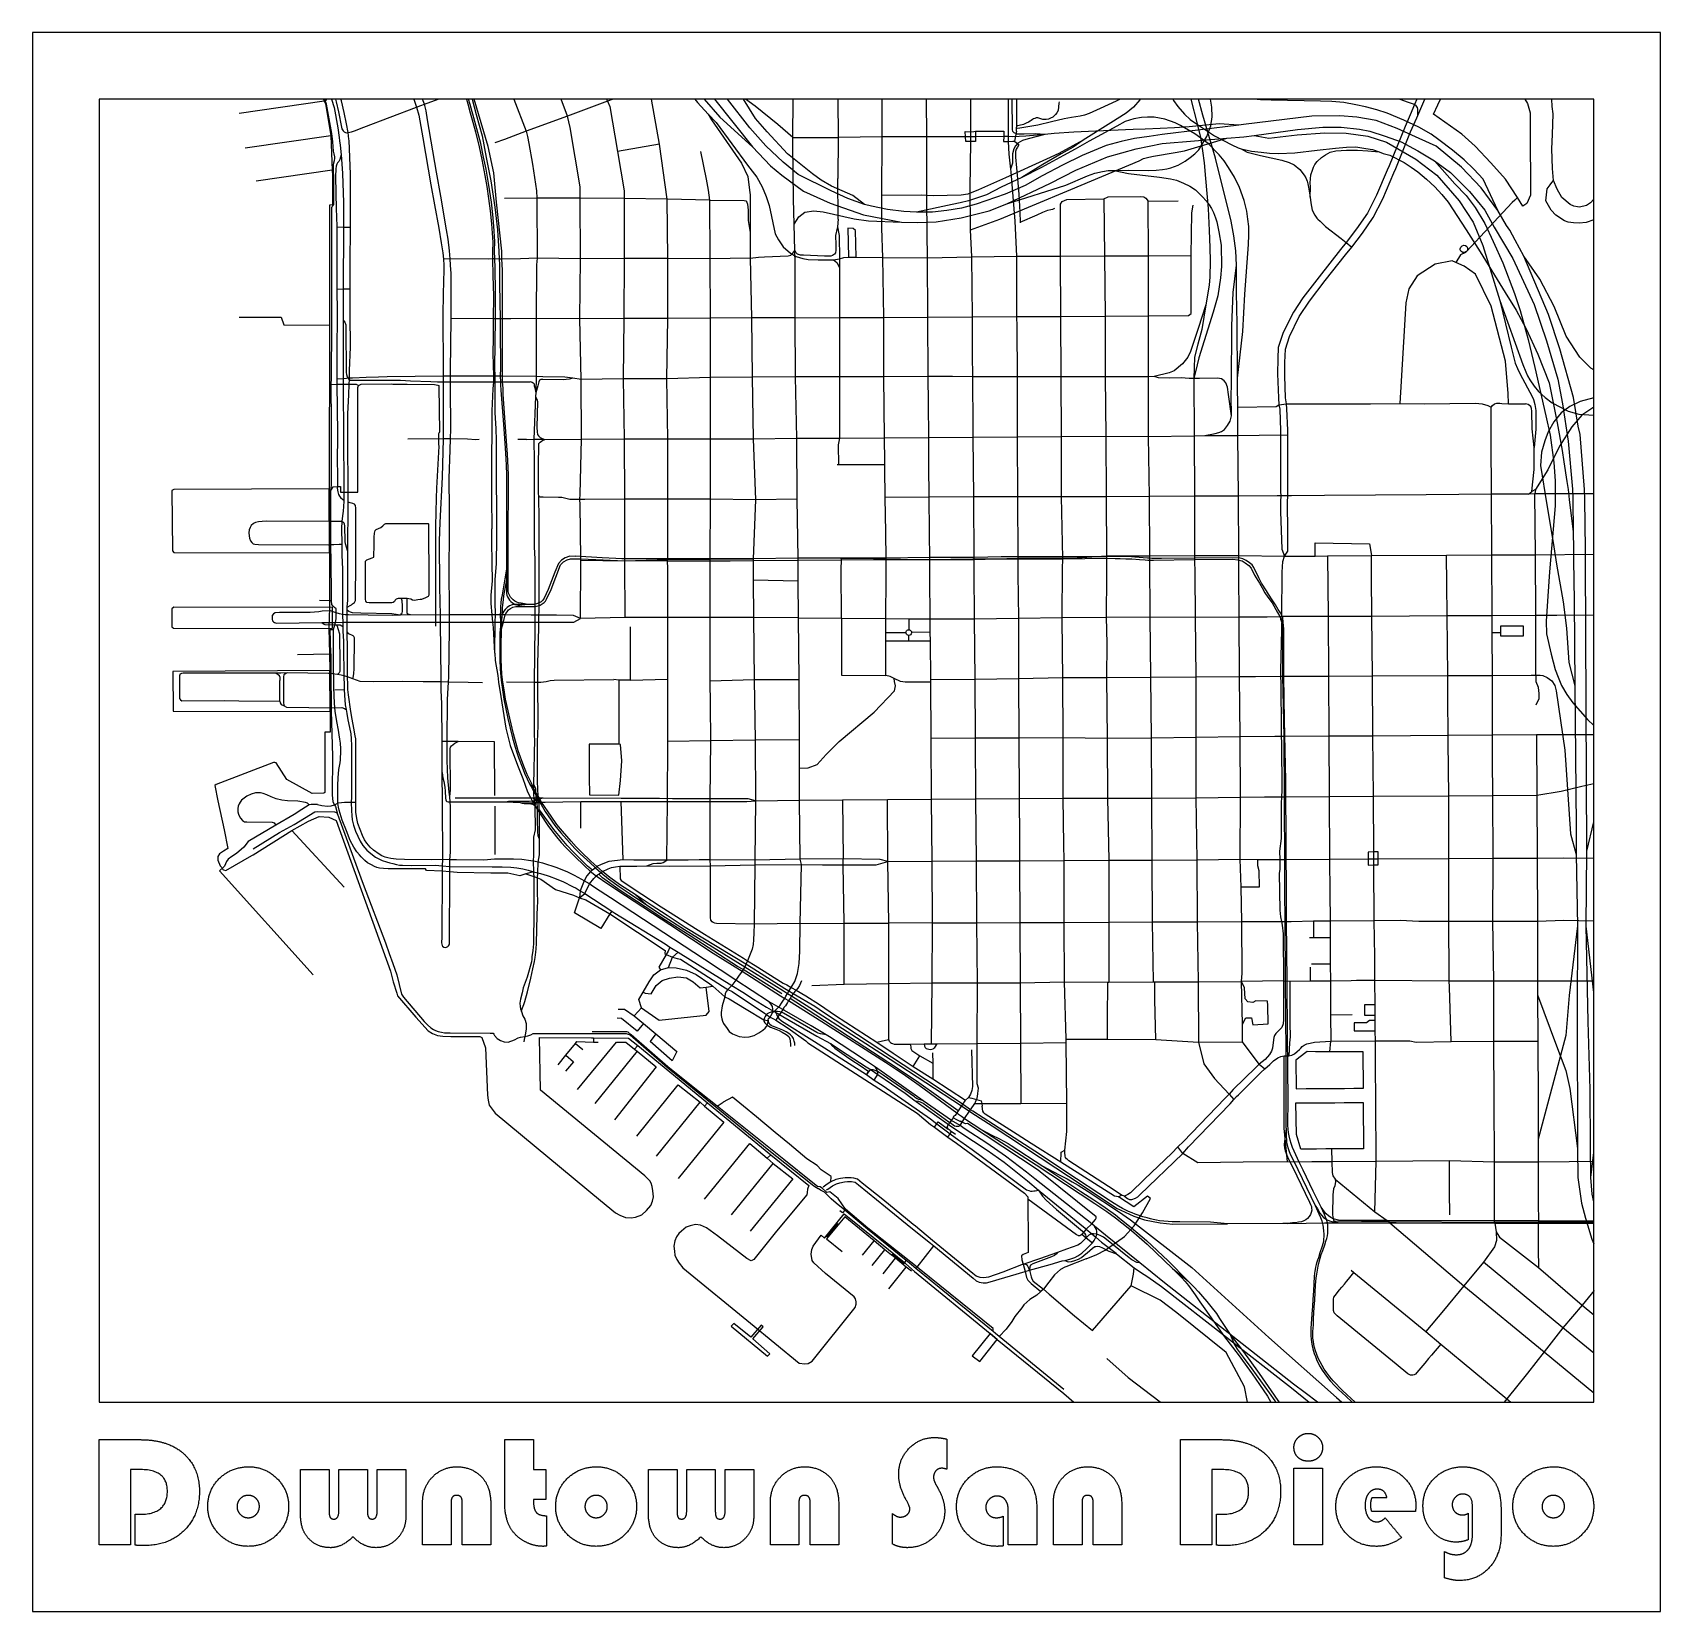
# Model space of a CAD drawing. Header units: millimetres. Extents: x 943 to 1065, y -197 to -78.
import ezdxf

# ---------------------------------------------------------------- set-up
doc = ezdxf.new("R2010")
doc.units = ezdxf.units.MM
doc.header["$MEASUREMENT"] = 0
for name, color, linetype, true_color in [('Border', 5, 'Continuous', 0x0017ff), ('Default', 18, 'Continuous', 0x000000), ('Text', 3, 'Continuous', 0x00ff1b)]:
    doc.layers.add(name, color=color, linetype=linetype, true_color=true_color)

msp = doc.modelspace()

# ---------------------------------------------------------------- linework, layer by layer
at = {"color": 3, "true_color": 0x00ff00}
msp.add_lwpolyline([(964.76, -83.03), (964.83, -83.18), (964.91, -83.36), (965.31, -85.79), (965.43, -88.37), (965.44, -88.78), (965.45, -90.99), (965.23, -91), (965.21, -100.02), (965.19, -112.33), (965.22, -117.12), (965.23, -120.74), (965.21, -121.24), (965.17, -122.83), (965.22, -124.74), (965.25, -125.99), (965.28, -129.06), (965.27, -130.62), (964.87, -130.61), (964.88, -135.15), (964.79, -135.2), (963.92, -135.23), (962.02, -134.18), (961.2, -132.93), (961.1, -132.91), (961, -132.9), (956.69, -134.55), (956.61, -134.62), (956.82, -135.79), (957.31, -137.96), (957.58, -139.37), (957.24, -139.57), (956.95, -139.76), (956.82, -139.97), (956.82, -140.24), (957.01, -140.66), (957.13, -140.8), (957.21, -140.94), (957.26, -140.97), (957.43, -141.01), (959.39, -139.88), (959.47, -139.84), (962.38, -138), (963.63, -137.31), (964.45, -136.97), (965.17, -137), (965.73, -137.25), (969.82, -148.58), (970.02, -149.38), (970.28, -150.23), (970.33, -150.44), (971.71, -152.05), (972.63, -153.08), (972.96, -153.28), (973.34, -153.41), (973.74, -153.48), (974.35, -153.5), (976.52, -153.49), (976.68, -153.57), (976.94, -154.35), (977.11, -157.91), (977.14, -158.28), (977.23, -158.66), (977.67, -159.25), (985.6, -165.82), (986.72, -166.74), (987.06, -166.93), (987.47, -167.09), (987.9, -167.13), (988.24, -167.07), (988.7, -166.89), (989.06, -166.58), (989.37, -166.21), (989.51, -165.88), (989.58, -165.55), (989.54, -165.09), (989.48, -164.76), (989.4, -164.53), (989.31, -164.35), (988.94, -163.97), (981.08, -157.53), (981, -153.58), (984.91, -153.59), (985.07, -153.59), (987.71, -153.62), (988.4, -154.18), (993.64, -158.48), (998.4, -162.39), (1001.26, -164.7), (1001.17, -164.96), (1001.14, -165.23), (1001.12, -165.4), (998.83, -168.14), (997.13, -170.26), (996.92, -170.35), (996.61, -170.19), (994.4, -168.47), (993.56, -167.88), (993.12, -167.68), (992.74, -167.63), (992.33, -167.72), (992.05, -167.83), (991.68, -168.12), (991.5, -168.3), (991.32, -168.55), (991.18, -168.86), (991.12, -169.25), (991.15, -169.63), (991.19, -169.94), (991.34, -170.26), (991.52, -170.53), (991.8, -170.88), (996.87, -175.04), (1000.54, -178.04), (1000.96, -178.11), (1001.21, -178.07), (1001.52, -177.91), (1004.75, -173.87), (1004.82, -173.61), (1004.81, -173.44), (1004.78, -173.22), (1004.68, -173.06), (1002.52, -171.32), (1001.65, -170.51), (1001.52, -170.33), (1001.43, -169.86), (1001.49, -169.51), (1001.6, -169.26), (1002.18, -168.44), (1002.45, -168.66), (1003.93, -166.83), (1007.25, -169.5), (1008.32, -170.39), (1009.2, -171.16), (1014.91, -175.81), (1015.43, -176.26), (1020.44, -180.34), (1021.2, -180.97)], dxfattribs=at)
at = {"color": 18, "true_color": 0x000000}
msp.add_lwpolyline([(964.76, -83.03), (964.83, -83.18), (964.91, -83.36), (965.31, -85.79), (965.43, -88.37), (965.44, -88.78), (965.45, -90.99), (965.23, -91), (965.21, -100.02), (965.19, -112.33), (965.22, -117.12), (965.23, -120.74), (965.21, -121.24), (965.17, -122.83), (965.22, -124.74), (965.25, -125.99), (965.28, -129.06), (965.27, -130.62), (964.87, -130.61), (964.88, -135.15), (964.79, -135.2), (963.92, -135.23), (962.02, -134.18), (961.2, -132.93), (961.1, -132.91), (961, -132.9), (956.69, -134.55), (956.61, -134.62), (956.82, -135.79), (957.31, -137.96), (957.58, -139.37), (957.24, -139.57), (956.95, -139.76), (956.82, -139.97), (956.82, -140.24), (957.01, -140.66), (957.13, -140.8), (957.21, -140.94), (957.26, -140.97), (957.43, -141.01), (959.39, -139.88), (959.47, -139.84), (962.38, -138), (963.63, -137.31), (964.45, -136.97), (965.17, -137), (965.73, -137.25), (969.82, -148.58), (970.02, -149.38), (970.28, -150.23), (970.33, -150.44), (971.71, -152.05), (972.63, -153.08), (972.96, -153.28), (973.34, -153.41), (973.74, -153.48), (974.35, -153.5), (976.52, -153.49), (976.68, -153.57), (976.94, -154.35), (977.11, -157.91), (977.14, -158.28), (977.23, -158.66), (977.67, -159.25), (985.6, -165.82), (986.72, -166.74), (987.06, -166.93), (987.47, -167.09), (987.9, -167.13), (988.24, -167.07), (988.7, -166.89), (989.06, -166.58), (989.37, -166.21), (989.51, -165.88), (989.58, -165.55), (989.54, -165.09), (989.48, -164.76), (989.4, -164.53), (989.31, -164.35), (988.94, -163.97), (981.08, -157.53), (981, -153.58), (984.91, -153.59), (985.07, -153.59), (987.71, -153.62), (988.4, -154.18), (993.64, -158.48), (998.4, -162.39), (1001.26, -164.7), (1001.17, -164.96), (1001.14, -165.23), (1001.12, -165.4), (998.83, -168.14), (997.13, -170.26), (996.92, -170.35), (996.61, -170.19), (994.4, -168.47), (993.56, -167.88), (993.12, -167.68), (992.74, -167.63), (992.33, -167.72), (992.05, -167.83), (991.68, -168.12), (991.5, -168.3), (991.32, -168.55), (991.18, -168.86), (991.12, -169.25), (991.15, -169.63), (991.19, -169.94), (991.34, -170.26), (991.52, -170.53), (991.8, -170.88), (996.87, -175.04), (1000.54, -178.04), (1000.96, -178.11), (1001.21, -178.07), (1001.52, -177.91), (1004.75, -173.87), (1004.82, -173.61), (1004.81, -173.44), (1004.78, -173.22), (1004.68, -173.06), (1002.52, -171.32), (1001.65, -170.51), (1001.52, -170.33), (1001.43, -169.86), (1001.49, -169.51), (1001.6, -169.26), (1002.18, -168.44), (1002.45, -168.66), (1003.93, -166.83), (1007.25, -169.5), (1008.32, -170.39), (1009.2, -171.16), (1014.91, -175.81), (1015.43, -176.26), (1020.44, -180.34), (1021.2, -180.97)], dxfattribs=at)
at = {"color": 4, "true_color": 0x00ffff}
for points in [[(965.01, -83.12), (964.9, -83.15), (964.83, -83.19), (958.42, -84.11)], [(965.39, -85.61), (964.99, -83.41), (964.9, -83.15), (964.86, -83.03)], [(965.37, -83.03), (965.56, -83.67), (965.85, -85.2), (965.94, -85.92), (965.97, -86.18), (966.02, -86.5), (966.1, -87.22), (966.16, -87.9), (966.21, -88.62), (966.27, -90.81), (966.27, -92.69), (966.26, -97.33), (966.24, -99.65), (966.25, -104.07), (966.26, -104.45), (966.28, -108.57), (966.29, -111.92), (966.29, -112.59), (966.29, -112.93), (966.29, -113.2), (966.29, -113.25), (966.28, -113.65), (966.25, -114.01), (966.21, -114.36), (966.15, -114.79), (966.13, -115.3), (966.14, -116.49), (966.15, -116.82), (966.16, -117.32), (966.19, -118.36), (966.19, -119.5), (966.2, -121.05), (966.2, -121.3), (966.21, -121.43), (966.21, -121.77), (966.21, -121.87), (966.22, -122.35), (966.22, -122.46), (966.23, -122.71), (966.23, -123.02), (966.28, -123.78), (966.28, -124.17), (966.3, -126.39), (966.32, -127.15), (966.32, -127.42), (966.35, -127.84), (966.41, -128.56), (966.47, -128.91), (966.53, -129.22), (966.61, -129.7), (966.73, -130.27), (966.82, -130.74), (966.86, -131.11), (966.87, -131.62), (966.88, -133.54), (966.88, -135.5), (966.86, -135.88), (966.88, -136.53), (966.89, -136.88), (966.93, -137.2), (967.03, -137.61), (967.17, -138.06), (967.53, -138.82), (967.73, -139.14), (968.04, -139.48), (968.32, -139.75), (968.67, -140.01), (969.18, -140.26), (969.5, -140.37)], [(965.66, -83.03), (965.72, -83.24), (965.9, -83.99), (966.13, -85.15), (966.15, -85.26), (966.25, -85.42), (966.32, -85.49), (966.42, -85.54), (966.52, -85.56), (966.63, -85.55)], [(969.83, -140.12), (969.61, -140.07), (969.4, -140.01), (969.16, -139.91), (968.95, -139.79), (968.52, -139.49), (968.27, -139.26), (968.02, -138.96), (967.86, -138.72), (967.69, -138.39), (967.52, -137.94), (967.35, -137.48), (967.29, -137.24), (967.24, -136.95), (967.21, -136.64), (967.21, -136.24), (967.2, -135.88), (967.2, -135.51), (967.2, -134.87), (967.2, -133.47), (967.21, -132.33), (967.21, -131.42), (967.2, -131.12), (967.15, -130.9), (967.06, -130.31), (966.92, -129.64), (966.82, -129.07), (966.66, -127.81), (966.61, -127.4), (966.61, -127.32), (966.6, -127.07), (966.57, -126.46), (966.57, -124.4), (966.56, -123.07), (966.56, -122.96), (966.55, -122.08), (966.55, -121.79), (966.56, -121.46), (966.56, -121.23), (966.59, -120.69), (966.61, -117.32), (966.61, -117.04), (966.63, -113.33), (966.63, -112.92), (966.63, -112.77), (966.63, -112.58), (966.6, -108.57), (966.59, -107.08), (966.6, -106.69), (966.67, -105.25), (966.71, -104.45), (966.72, -104.12), (966.72, -104.02), (966.72, -103.43), (966.81, -101.69), (966.77, -99.26), (966.77, -97.32), (966.78, -95.38), (966.79, -92.68), (966.8, -88.67), (966.69, -86.15), (966.68, -86.04), (966.63, -85.55), (966.5, -84.89), (966.33, -84.05), (966.12, -83.16), (966.08, -83.03)], [(966.63, -85.55), (966.87, -85.5), (967.1, -85.42), (967.8, -85.14), (971.77, -83.64), (972.08, -83.52), (972.36, -83.42), (973.39, -83.03)], [(971.55, -83.03), (971.77, -83.64), (971.94, -84.24), (972.23, -85.94), (972.84, -89.47), (973.12, -90.98), (973.43, -92.73), (973.62, -93.84), (973.75, -94.59), (973.79, -95.07), (973.82, -95.51), (973.82, -95.86), (973.78, -97.66), (973.75, -99.27), (973.76, -103.39), (973.76, -103.88), (973.76, -104.28), (973.77, -108.57), (973.7, -111.44), (973.51, -114.86), (973.47, -116.24), (973.48, -119.73), (973.53, -121.82), (973.54, -122.35), (973.6, -126.6), (973.6, -126.84), (973.6, -127.46), (973.63, -128.5), (973.66, -131.32), (973.67, -133.65), (973.69, -135.88), (973.69, -136.47), (973.72, -139.68), (973.72, -139.79), (973.72, -140.19), (973.7, -140.67)], [(974.29, -135.85), (974.27, -135.47), (974.21, -135.12), (974.11, -134.04), (974.07, -132.75), (974.07, -131.33), (974.1, -128.17), (974.14, -127.28), (974.17, -126.86), (974.2, -126.45), (974.24, -122.88), (974.24, -121.29), (974.23, -118.58), (974.24, -115.54), (974.24, -113.89), (974.23, -111.56), (974.29, -109.4), (974.31, -108.58), (974.34, -107.81), (974.33, -104.69), (974.33, -104.28), (974.33, -103.87), (974.33, -103.47), (974.37, -99.52), (974.37, -96.83), (974.37, -96.15), (974.32, -95.51), (974.29, -95.04), (974.24, -94.44), (974.14, -93.56), (974.02, -92.85), (973.59, -90.32), (973.26, -88.52), (972.58, -84.6), (972.49, -83.91), (972.36, -83.42), (972.22, -83.03)], [(975.52, -83.03), (975.63, -83.39), (975.81, -84.06), (976.01, -84.77), (976.19, -85.49), (976.47, -86.61), (976.68, -87.57), (976.91, -88.78), (977.04, -89.61), (977.17, -90.51), (977.29, -91.44), (977.4, -92.41), (977.46, -93.12), (977.5, -93.79), (977.47, -94.48), (977.48, -95.05), (977.51, -96.3), (977.55, -97.85), (977.52, -99.56), (977.52, -100.98), (977.51, -102.15), (977.55, -103.86), (977.56, -104.28), (977.51, -104.8), (977.42, -106.46), (977.43, -107.75), (977.4, -110.23), (977.41, -112.97), (977.43, -115.33)], [(977.8, -115.35), (977.79, -110.22), (977.78, -108.68), (977.75, -107.83), (977.67, -106.58), (977.67, -105.9), (977.68, -104.84), (977.68, -104.28), (977.67, -103.87), (977.66, -103.24), (977.7, -99.56), (977.71, -97.56), (977.68, -95.7), (977.66, -95.06), (977.64, -94.45), (977.66, -93.74), (977.58, -92.59), (977.49, -91.7), (977.39, -90.77), (977.21, -89.51), (977, -88.29), (976.81, -87.39), (976.59, -86.38), (976.16, -84.71), (975.8, -83.44), (975.68, -83.03)], [(975.95, -83.03), (976.25, -84.18), (976.69, -85.8), (977, -87.43), (977.35, -89.17), (977.65, -91.15), (977.86, -92.87), (977.95, -94.48), (977.98, -95.06), (978, -95.47), (978.01, -96.98), (978.05, -99.56), (978.05, -99.95), (978.06, -101.28), (978.07, -102.25), (978.08, -103.24), (978.05, -103.87), (978.07, -104.28), (978.08, -104.5), (978.11, -104.9), (978.32, -107.83), (978.43, -109.27), (978.45, -109.65), (978.48, -110.07), (978.51, -110.58), (978.52, -111.24), (978.53, -113.66), (978.52, -116.28), (978.52, -117.6), (978.52, -118.34)], [(978.66, -118.44), (978.66, -117.89), (978.66, -116.28), (978.68, -111.63), (978.67, -111.26), (978.66, -110.75), (978.63, -110.22), (978.6, -109.72), (978.55, -109.1), (978.28, -105.22), (978.27, -104.77), (978.24, -104.28), (978.23, -103.86), (978.23, -103.73), (978.24, -102.27), (978.23, -101.23), (978.24, -99.56), (978.23, -96.91), (978.22, -95.92), (978.21, -95.43), (978.19, -95.06), (978.17, -94.46), (977.77, -90.79), (977.58, -88.57), (977.14, -86.59), (976.1, -83.03)], [(986.54, -83.03), (986.12, -83.19), (983.12, -84.31), (980, -85.45), (978.38, -86.06), (977.66, -86.31)], [(979.09, -83.03), (980, -85.45), (980.1, -85.85), (980.22, -86.36), (980.49, -87.92), (980.78, -89.92), (980.82, -90.47), (980.84, -95), (980.79, -95.48), (980.77, -99.53), (980.76, -103.51), (980.76, -103.89)], [(984.05, -113.12), (984.07, -112.72), (984.17, -108.59), (984.14, -104.1), (984.04, -99.56), (984.09, -95.04), (984.06, -90.47), (984.06, -89.63), (983.31, -85.17), (983.12, -84.31), (982.63, -83.03)], [(986.06, -83.03), (986.12, -83.19), (986.29, -83.6), (986.87, -86.97), (987.37, -89.92), (987.38, -90.5), (987.37, -95.02), (987.34, -99.53), (987.31, -104.07), (987.37, -108.58), (987.4, -113.11)], [(990.65, -122.01), (990.65, -118.32), (990.64, -117.73), (990.65, -117.65), (990.65, -108.58), (990.59, -104.06), (990.65, -99.52), (990.65, -95.01), (990.6, -90.55), (990.04, -86.43), (989.44, -83.03)], [(992.68, -83.03), (992.9, -83.29), (993.69, -84.16)], [(993.39, -83.03), (994.58, -84.39), (997.02, -86.61)], [(994.16, -83.03), (997.02, -86.61), (998.39, -88.05), (999.24, -88.74), (1000.86, -89.96), (1002.87, -90.86), (1005.37, -91.74), (1008.22, -92.29), (1009.47, -92.32), (1010.83, -92.26), (1012.71, -91.97), (1014.81, -91.44), (1016.16, -90.9), (1019.44, -89.35), (1021.34, -88.38), (1023.72, -87.38), (1025.88, -86.78), (1027.83, -86.38)], [(1027.82, -85.69), (1026.85, -85.84), (1025.76, -86), (1024.75, -86.22), (1023.63, -86.53), (1021.81, -87.28), (1020.34, -88), (1018.81, -88.81), (1017.53, -89.53), (1016.03, -90.19), (1013.85, -90.92), (1012.73, -91.23), (1011.65, -91.41), (1010.55, -91.54), (1009.36, -91.52), (1008.41, -91.49), (1007.17, -91.32), (1005.98, -91.08), (1005.46, -90.96), (1004.2, -90.51), (1002.95, -89.92), (1000.46, -88.7), (999.33, -87.77), (998.02, -86.54), (996.83, -85.2), (995.15, -83.03)], [(1005.46, -90.96), (1004.56, -90.28), (1002.97, -89.58), (1002.18, -89.12), (1001.55, -88.66), (999.65, -87.14), (998.12, -85.49), (997.26, -84.49), (996.36, -83.03)], [(997.24, -83.57), (996.5, -83.03)], [(1000.06, -85.92), (1000.08, -83.03)], [(1003.45, -83.03), (1003.46, -85.92), (1003.44, -88.99)], [(1006.78, -85.86), (1006.78, -83.03)], [(1026.21, -83.03), (1026.16, -83.1), (1025.67, -83.64), (1025.13, -84.09), (1023.98, -84.81), (1021.89, -86.12), (1021.14, -86.64), (1020.23, -87.14), (1018.85, -87.95), (1017.28, -88.92), (1015.72, -89.65), (1014.63, -90.22), (1013.26, -90.67), (1012.65, -90.82), (1012.04, -90.95), (1009.36, -91.52)], [(1010.08, -83.03), (1010.12, -85.86), (1010.12, -90.27), (1010.12, -90.5)], [(1013.39, -89.78), (1013.45, -86.22), (1013.45, -85.86), (1013.45, -85.49), (1013.44, -83.03)], [(1016.26, -83.03), (1016.24, -85.85)], [(1016.57, -85.33), (1016.56, -83.03)], [(1024.66, -83.03), (1024.37, -83.19), (1023.18, -83.74), (1022.35, -84.11), (1022, -84.24), (1021.67, -84.31), (1021.02, -84.41), (1020.45, -84.51), (1019.52, -84.74), (1018.47, -84.99), (1016.99, -85.23), (1016.89, -85.22)], [(1016.89, -85.44), (1016.89, -85.22), (1016.9, -85.05), (1016.91, -83.03)], [(1028.63, -83.03), (1028.68, -83.13), (1029.01, -83.6)], [(1029.98, -83.03), (1030.47, -84.89), (1030.71, -85.91), (1030.87, -86.93), (1031, -87.82), (1031.1, -88.99), (1031.28, -91.25), (1031.37, -92.92), (1031.41, -94.2), (1031.45, -95.22), (1031.41, -96.4), (1031.37, -97.01), (1031.11, -98.5), (1030.81, -100.34), (1030.52, -101.45), (1030.27, -102.43), (1030.22, -104.03)], [(1033.49, -104), (1033.46, -99.89), (1033.43, -97.59), (1033.41, -95.52), (1033.36, -94.45), (1033.22, -93.32), (1033.01, -92.22), (1031.83, -87.46), (1030.9, -84.23), (1030.57, -83.03)], [(1031.56, -83.63), (1031.46, -83.04), (1031.45, -83.03)], [(1053.07, -91.41), (1051.97, -89.06), (1051.27, -88.3), (1050.53, -87.59), (1049.65, -86.87), (1048.64, -86.1), (1048.05, -85.68), (1047.14, -85.14), (1045.99, -84.62), (1044.74, -84.09), (1043.96, -83.83), (1043.13, -83.61), (1042.39, -83.46), (1041.5, -83.3), (1040.6, -83.21), (1039.73, -83.18), (1036.03, -83.11), (1035.22, -83.08), (1034.69, -83.03), (1034.69, -83.03)], [(1047.06, -84.26), (1047.06, -83.98), (1047.06, -83.8), (1047.03, -83.66), (1046.94, -83.54), (1046.8, -83.44), (1046.36, -83.3), (1045.73, -83.06), (1045.63, -83.03)], [(1046.99, -83.03), (1046.8, -83.44), (1046.49, -84.22)], [(1046.99, -84.45), (1047.06, -84.26), (1047.59, -83.05), (1047.59, -83.03)], [(1055.53, -90.26), (1055.53, -90.26), (1055.26, -90.88), (1054.96, -91.07), (1054.54, -90.42), (1053.64, -89.04), (1052.55, -87.82), (1051.36, -86.57), (1050.36, -85.66), (1048.23, -84.16), (1048.55, -83.47), (1048.75, -83.03)], [(1055.09, -83.03), (1055.3, -83.37), (1055.5, -84.06), (1055.51, -86.1), (1055.51, -87.23), (1055.52, -88.3), (1055.53, -90.26)], [(1057.17, -88.26), (1057.14, -86.76), (1057.18, -85.7), (1057.22, -84.13), (1057.15, -83.58), (1057.14, -83.03)], [(993.69, -84.16), (994.3, -84.8), (996.65, -88)], [(993.69, -84.16), (993.94, -84.58), (996.19, -87.86), (996.68, -88.84), (996.8, -89.88), (996.85, -90.24)], [(1000.06, -85.92), (998.93, -84.95), (997.24, -83.57)], [(1018.49, -84.43), (1018.36, -84.44), (1018.26, -84.48), (1018.16, -84.52), (1018.08, -84.57), (1017.99, -84.63), (1017.9, -84.68), (1017.78, -84.76), (1017.61, -84.85), (1017.4, -84.93), (1017.3, -84.97), (1017.19, -84.99), (1017.08, -85.01), (1016.98, -85.03), (1016.9, -85.05)], [(1028.8, -84.81), (1028.02, -84.53), (1027.23, -84.4), (1026.74, -84.38), (1026.28, -84.42), (1025.69, -84.52), (1025.06, -84.72), (1024.42, -85.06), (1022.34, -86.2), (1021.28, -86.8), (1020.4, -87.28), (1018.75, -88.17), (1017.28, -88.92)], [(1020, -83.89), (1019.9, -84.06), (1019.82, -84.19), (1019.69, -84.31), (1019.6, -84.38), (1019.43, -84.47), (1019.29, -84.53), (1019.11, -84.56), (1018.87, -84.56), (1018.49, -84.43)], [(1020.08, -83.24), (1020.06, -83.33), (1020, -83.89)], [(1029.01, -83.6), (1029.52, -84.17), (1029.94, -84.56), (1030.4, -84.9), (1031.76, -85.8), (1033.08, -86.48), (1033.55, -86.69)], [(1029.93, -87.43), (1030.28, -87.14), (1030.58, -86.84), (1031.2, -85.84), (1031.49, -85.03), (1031.58, -84.36), (1031.56, -83.63)], [(1058.75, -105.46), (1057.73, -101.8), (1056.88, -99.23), (1055.02, -94.84), (1054.37, -93.63), (1053.97, -92.89), (1053.72, -92.53), (1053.07, -91.41), (1051.82, -89.69), (1050.33, -88.16), (1048.43, -86.57), (1047.15, -86), (1045.5, -85.25), (1043.93, -84.65), (1042.46, -84.4), (1041.18, -84.28), (1039.08, -84.31), (1033.94, -84.94)], [(1046.49, -84.22), (1046.11, -85.08), (1044.89, -88.05)], [(1045.39, -88.25), (1046.51, -85.5), (1046.99, -84.45)], [(965.38, -120.74), (965.34, -117.32), (965.32, -117.08), (965.32, -116.52), (965.32, -114.79), (965.32, -114.45), (965.32, -112.46), (965.36, -112.06), (965.36, -107.37), (965.35, -104.48), (965.38, -104.02), (965.39, -100.03), (965.39, -91.19), (965.42, -91.11), (965.47, -91.06), (965.54, -90.96), (965.54, -89.35), (965.53, -88.01), (965.55, -87.82), (965.6, -87.65), (965.61, -87.5), (965.61, -87.36), (965.56, -87.14), (965.53, -86.95), (965.48, -86.24), (965.39, -85.61)], [(1013.79, -85.45), (1013.8, -85.86), (1013.8, -86.23), (1013.45, -86.22), (1013.07, -86.23), (1013.04, -85.86), (1013.03, -85.47), (1013.45, -85.49), (1013.68, -85.48), (1013.79, -85.45), (1015.65, -85.44), (1015.93, -85.44), (1015.93, -85.85), (1015.9, -86.21), (1016.26, -86.21), (1016.61, -86.2)], [(1019, -85.69), (1018.32, -85.65), (1017.46, -85.66), (1016.93, -85.66), (1016.69, -85.57), (1016.59, -85.46), (1016.57, -85.33)], [(1016.89, -85.44), (1016.73, -86.2), (1017.05, -86.48), (1016.95, -86.64), (1016.86, -86.8), (1016.81, -86.97), (1016.79, -87.16), (1016.81, -87.39), (1016.88, -88.21), (1016.95, -89.02), (1017.05, -90.18), (1017.13, -91.52), (1017.16, -92.28), (1017.16, -92.33)], [(1021.19, -85.53), (1019.71, -85.62), (1019, -85.69)], [(1033.59, -84.99), (1032.12, -84.88), (1029.86, -85.12), (1028.75, -85.2), (1027.69, -85.25), (1026.54, -85.29), (1025.65, -85.32), (1025.07, -85.34), (1021.19, -85.53)], [(1033.94, -84.94), (1033.59, -84.99), (1027.82, -85.69)], [(1033.64, -89.67), (1033.28, -88.89), (1032.83, -88.17), (1032.49, -87.67), (1032.12, -87.21), (1031.29, -86.36), (1030.28, -85.64), (1029.2, -85.01), (1028.8, -84.81)], [(1033.98, -85.86), (1034.74, -85.78), (1038.01, -85.33), (1039.9, -85.14), (1041.3, -85.14), (1042.68, -85.29), (1043.44, -85.45), (1044.59, -85.81), (1045.8, -86.24), (1047.06, -86.92), (1048.3, -87.68), (1049.52, -88.54), (1050.93, -89.99), (1052.1, -91.38), (1052.79, -92.65), (1054.19, -95.01), (1055.79, -98.48), (1056.73, -101.2), (1057.57, -104.08), (1057.92, -105.94)], [(1034.74, -85.78), (1035.85, -85.98), (1037.98, -85.73), (1040.05, -85.56), (1041.67, -85.6), (1043.29, -85.83), (1044.71, -86.27), (1046.9, -87.56), (1048.49, -88.76), (1050.17, -90.69), (1051.22, -92.29), (1051.93, -94.04), (1053.23, -98.16)], [(965.31, -85.79), (958.88, -86.71)], [(990.04, -86.43), (986.87, -86.97)], [(1000.06, -86.55), (1000.06, -85.92)], [(1000.06, -85.92), (1003.46, -85.92)], [(1000.12, -90.56), (1000.08, -88.51), (1000.06, -86.55)], [(1016.24, -85.85), (1015.93, -85.85), (1013.8, -85.86), (1013.45, -85.86), (1006.78, -85.86), (1003.46, -85.92)], [(1006.75, -90.61), (1006.75, -90.27), (1006.78, -85.86)], [(1021.89, -86.12), (1020.05, -87.11), (1019.14, -87.54), (1016.05, -88.95), (1014.02, -89.86), (1013.22, -90.17), (1012.72, -90.26), (1010.61, -90.3), (1010.11, -90.27)], [(1019, -85.69), (1017.59, -85.82), (1016.57, -85.86), (1016.24, -85.85)], [(1016.24, -85.85), (1016.26, -86.21), (1016.29, -87.17), (1016.43, -88.3), (1016.45, -88.51)], [(1019, -85.69), (1017.76, -86.02), (1017.34, -86.14), (1016.99, -86.35), (1016.8, -86.55), (1016.68, -86.76), (1016.57, -87.14), (1016.58, -87.84), (1016.43, -88.3)], [(1016.61, -86.2), (1016.73, -86.2)], [(1027.83, -86.38), (1032.7, -85.98), (1033.98, -85.86)], [(1028.8, -87.05), (1029.52, -86.93), (1032.7, -85.98)], [(1033.55, -86.69), (1033.76, -86.78)], [(1033.76, -86.78), (1034.54, -86.94), (1035.27, -87.03), (1035.9, -87.1), (1036.58, -87.13), (1037.8, -87.06), (1039.49, -86.87), (1040.86, -86.71), (1041.7, -86.64), (1042.4, -86.63), (1043.15, -86.74), (1043.65, -86.83), (1044.15, -86.99)], [(1033.76, -86.78), (1034.23, -87.03), (1035.22, -87.27), (1036.82, -87.63), (1037.38, -87.79), (1037.75, -87.98), (1038.19, -88.33), (1038.51, -88.74), (1038.63, -88.95), (1038.73, -89.19), (1038.79, -89.41), (1038.83, -89.65), (1038.96, -90.4)], [(1038.96, -90.4), (1038.99, -89.63), (1038.97, -89.33), (1038.98, -89.03), (1039.02, -88.73), (1039.13, -88.37), (1039.2, -88.16), (1039.32, -87.95), (1039.49, -87.72), (1039.8, -87.41), (1040.11, -87.21), (1040.46, -87.03), (1040.88, -86.92), (1041.68, -86.87), (1042.51, -86.88), (1043.3, -86.91), (1044.15, -86.99)], [(966.1, -87.22), (965.99, -87.58), (965.92, -87.72), (965.83, -87.82), (965.76, -87.93), (965.73, -88.07), (965.69, -88.28), (965.68, -88.84)], [(993.81, -90.62), (993.72, -89.87), (993.57, -89.04), (993.14, -86.97)], [(996.65, -88), (997.35, -88.91), (997.75, -89.62), (998.06, -90.35), (998.27, -91.04), (998.74, -93.16), (998.97, -93.6)], [(1022.52, -89.18), (1026.11, -87.67)], [(1024.21, -88.39), (1025.32, -88.37), (1026.8, -88.39), (1027.37, -88.37), (1027.85, -88.33), (1028.17, -88.28), (1028.48, -88.2), (1029.04, -87.99), (1029.55, -87.71), (1029.93, -87.43)], [(1026.11, -87.67), (1026.43, -87.51), (1026.84, -87.39), (1027.19, -87.31), (1028.8, -87.05)], [(1044.89, -88.05), (1044.75, -88.37), (1043.95, -90.25), (1043.26, -91.6), (1042.45, -92.78), (1041.66, -93.8), (1041.24, -94.35), (1039.63, -96.38), (1038.4, -97.98), (1037.7, -99.04), (1036.93, -100.58), (1036.56, -101.71), (1036.52, -102.53), (1036.51, -103.69), (1036.57, -105.5), (1036.6, -106.01)], [(1044.15, -86.99), (1044.44, -87.11), (1044.96, -87.25), (1046.03, -87.79), (1046.55, -88.15), (1047.05, -88.51), (1047.71, -89.05), (1048.34, -89.63), (1048.86, -90.2), (1049.34, -90.79), (1050.69, -92.85), (1051.73, -94.51)], [(1048.3, -87.68), (1049.83, -89.4), (1050.7, -90.29), (1051.37, -91.18), (1052.1, -92.39), (1052.73, -93.74), (1053.44, -95.34), (1054.32, -97.65), (1054.75, -98.92), (1055.35, -101.11), (1055.84, -103.22), (1056.68, -106.84)], [(965.43, -88.37), (959.7, -89.21)], [(965.68, -88.84), (965.71, -91.31), (965.74, -91.85), (965.76, -92.67), (965.77, -93.31), (965.77, -94.37), (965.78, -96.09), (965.78, -97.34), (965.79, -99.03), (965.77, -102.18), (965.78, -104.08), (965.78, -104.47), (965.81, -108.14), (965.81, -108.56), (965.8, -110.05), (965.81, -111.4)], [(1003.46, -92.07), (1003.44, -88.99)], [(1013.42, -92.86), (1015.62, -92.07), (1018.09, -91.04), (1020.97, -89.82), (1022.52, -89.18)], [(1016.16, -90.9), (1020.59, -89.49), (1022.22, -88.81), (1022.77, -88.61), (1023.35, -88.47), (1023.77, -88.41), (1024.21, -88.39)], [(1016.45, -88.51), (1016.76, -92.22)], [(1024.21, -88.39), (1025.29, -88.63), (1027.64, -88.9), (1028.45, -89.02), (1028.9, -89.13), (1029.44, -89.34), (1029.9, -89.57), (1030.34, -89.86)], [(1037.18, -105.94), (1037.11, -105.48), (1037.05, -103.84), (1037.06, -102.83), (1037.1, -101.84), (1037.4, -100.87), (1038.13, -99.37), (1038.91, -98.21), (1040.09, -96.66), (1041.62, -94.74), (1042.08, -94.15), (1042.89, -93.11), (1043.69, -91.93), (1044.43, -90.53), (1045.26, -88.57), (1045.39, -88.25)], [(1060.3, -92.12), (1060.28, -92.12), (1059.71, -92.32), (1059.19, -92.36), (1058.75, -92.34), (1058.36, -92.28), (1058.09, -92.18), (1057.44, -91.75), (1057.08, -91.38), (1056.69, -90.67), (1056.77, -89.77), (1057, -89.48), (1057.14, -89.31), (1057.26, -89.16)], [(1060.3, -90.55), (1060.03, -90.84), (1059.73, -91.04), (1059.2, -91.15), (1059.06, -91.14), (1058.78, -91.08), (1058.5, -90.95), (1057.89, -90.44), (1057.53, -89.8), (1057.26, -89.16), (1057.17, -88.26)], [(993.81, -90.62), (990.6, -90.55), (987.38, -90.5), (984.06, -90.47), (980.82, -90.47), (978.39, -90.5)], [(996.85, -90.24), (996.84, -92.19), (996.84, -93.05), (996.85, -94.99), (996.96, -99.48), (996.99, -103.94), (997.07, -108.57), (997.25, -113.15), (997.07, -117.58), (997.07, -117.72), (997.08, -119), (997.08, -119.18), (997.1, -121.99), (997.16, -126.68), (997.24, -131.23)], [(999.07, -151.19), (999.21, -150.99), (999.36, -150.76), (999.45, -150.63), (999.54, -150.47), (999.67, -150.26), (999.76, -150.09), (999.94, -149.8), (1000.2, -149.35), (1000.42, -148.77), (1000.54, -148.02), (1000.59, -147.07), (1000.61, -145.01), (1000.72, -140.57), (1000.62, -140.16), (1000.57, -135.72), (1000.56, -133.32), (1000.55, -131.19), (1000.54, -126.69), (1000.48, -122.02), (1000.45, -119.25), (1000.45, -118.89), (1000.45, -117.7), (1000.45, -117.55), (1000.38, -113.11), (1000.35, -108.53), (1000.27, -103.92), (1000.24, -99.48), (1000.23, -95.39), (1000.21, -94.42), (1000.16, -92.44), (1000.12, -90.56)], [(1010.11, -90.27), (1009.72, -90.25), (1006.75, -90.27)], [(1010.12, -90.5), (1010.13, -93.14)], [(1013.42, -92.53), (1013.39, -89.78)], [(1020.65, -90.59), (1023.45, -90.54), (1023.77, -90.39), (1026.19, -90.36), (1026.44, -90.39), (1026.61, -90.48), (1026.79, -90.7), (1029.03, -90.67)], [(1023.45, -90.54), (1023.49, -94.82), (1023.55, -99.35), (1023.55, -103.9)], [(1030.34, -89.86), (1030.62, -90.12), (1030.87, -90.37), (1031.13, -90.69), (1031.36, -90.99), (1031.53, -91.25), (1031.68, -91.55), (1031.84, -91.96), (1031.94, -92.27)], [(1033.49, -104), (1033.89, -100.49), (1034.04, -97.69), (1034.31, -93.95), (1034.35, -93.23), (1034.34, -92.6), (1034.28, -92.07), (1034.19, -91.45), (1033.99, -90.66), (1033.64, -89.67)], [(1038.96, -90.4), (1039.01, -90.83), (1039.12, -91.38), (1039.3, -91.75), (1039.47, -91.99), (1039.53, -92.05)], [(1054.34, -90.62), (1054.15, -90.81), (1054.54, -90.42)], [(993.85, -121.99), (993.85, -118.32), (993.85, -117.74), (993.85, -117.61), (993.87, -113.11), (993.87, -99.5), (993.85, -95.04), (993.81, -90.62)], [(993.81, -90.62), (996.4, -90.66)], [(996.4, -90.66), (996.52, -90.69), (996.6, -90.78), (996.66, -90.92), (996.69, -91.39), (996.69, -92.17), (996.85, -93.05)], [(1000.16, -92.44), (1000.5, -91.89), (1000.97, -91.54), (1001.63, -91.42), (1002.34, -91.51), (1004.66, -92.04), (1005.76, -92.18), (1008.22, -92.29)], [(1006.75, -92.73), (1006.75, -90.61)], [(1017.16, -92.28), (1018.42, -91.72), (1018.87, -91.54), (1019.24, -91.39), (1019.45, -91.34), (1019.61, -91.3), (1019.77, -91.24)], [(1020.21, -99.37), (1020.18, -94.85), (1020.18, -90.94), (1020.32, -90.74), (1020.65, -90.59)], [(1026.8, -94.81), (1026.79, -90.7)], [(1029.81, -99.31), (1030, -99.15), (1030, -94.79), (1030.05, -91.57), (1030.17, -91)], [(1054.15, -90.81), (1050.71, -94.5), (1050.59, -94.56), (1050.44, -94.56), (1050.3, -94.46), (1050.25, -94.37), (1050.24, -94.28), (1050.28, -94.15), (1050.38, -94.05), (1050.52, -94.01), (1050.65, -94.04), (1050.74, -94.11)], [(966.79, -92.68), (966.27, -92.69), (965.76, -92.67)], [(1003.41, -92.64), (1003.27, -93.28), (1003.29, -93.99), (1003.29, -94.4), (1003.26, -94.6), (1003.2, -94.7), (1003.13, -94.75), (1003.05, -94.8), (1002.92, -94.84), (1002.43, -94.85), (1000.86, -94.77), (1000.63, -94.76), (1000.4, -94.7), (1000.3, -94.6), (1000.21, -94.42)], [(1003.46, -92.07), (1003.41, -92.64), (1003.55, -93.29), (1003.57, -95.03), (1003.58, -95.68), (1003.58, -99.46), (1003.58, -103.91), (1003.56, -108.51)], [(1004.83, -94.92), (1004.77, -92.92), (1004.6, -92.77), (1004.19, -92.73), (1004.24, -94.92)], [(1006.96, -108.49), (1006.89, -103.9), (1006.89, -99.44), (1006.82, -94.93), (1006.75, -92.73)], [(1013.94, -149.47), (1013.9, -144.95), (1013.87, -140.29), (1013.83, -135.64), (1013.8, -131.08), (1013.77, -126.63), (1013.73, -122.09), (1013.7, -118.48), (1013.7, -117.63), (1013.66, -112.93), (1013.63, -108.45), (1013.61, -106.39), (1013.6, -105.24), (1013.59, -103.9), (1013.58, -102.26), (1013.56, -99.4), (1013.51, -94.9), (1013.42, -92.86), (1013.42, -92.53)], [(1016.76, -92.22), (1016.87, -94.85), (1016.89, -99.38), (1016.9, -100.12), (1016.92, -103.91), (1016.94, -108.42), (1016.96, -112.93), (1016.99, -117.45), (1016.99, -117.54), (1016.99, -117.6), (1016.99, -118.74), (1017.02, -122.04), (1017.04, -126.58), (1017.06, -131.06), (1017.08, -135.61), (1017.1, -138.53), (1017.11, -140.28), (1017.14, -144.93), (1017.16, -149.46), (1017.18, -153.99), (1017.21, -158.54)], [(1031.94, -92.27), (1032.09, -93), (1032.26, -94.01), (1032.29, -95.62), (1032.22, -96.48), (1032.02, -97.82), (1031.66, -99.06), (1030.59, -102.49), (1030.46, -103), (1030.22, -104.03)], [(1039.53, -92.05), (1039.71, -92.22), (1040.12, -92.6), (1041.3, -93.51), (1041.66, -93.8), (1042.08, -94.15)], [(998.97, -93.6), (999.33, -94.13), (999.88, -94.61), (1000.3, -94.87), (1000.81, -95.01), (1001.21, -95.1), (1001.96, -95.12)], [(1010.13, -93.14), (1010.15, -94.96), (1010.18, -99.42), (1010.22, -103.88), (1010.23, -105.92), (1010.25, -108.47), (1010.27, -110.57), (1010.29, -112.95), (1010.31, -115.57), (1010.33, -117.66), (1010.33, -118.44), (1010.34, -118.95), (1010.36, -122.11), (1010.37, -123.12), (1010.38, -123.76), (1010.4, -126.66), (1010.4, -126.87), (1010.43, -131.1), (1010.47, -135.66), (1010.5, -140.31), (1010.54, -144.96), (1010.5, -149.46)], [(1050.74, -94.11), (1050.8, -94.22), (1050.8, -94.34), (1050.77, -94.43), (1050.71, -94.5), (1050.63, -94.57), (1050.26, -94.73), (1049.9, -95.31)], [(996.85, -94.99), (993.85, -95.04), (990.65, -95.01), (987.37, -95.02), (984.09, -95.04), (980.84, -95), (979.58, -95.05), (978.19, -95.06), (977.98, -95.06), (977.66, -95.05), (977.48, -95.05), (977.14, -95.06), (974.29, -95.04), (973.79, -95.07)], [(996.85, -94.99), (997.47, -94.92), (997.94, -94.89), (999.71, -94.82), (999.82, -94.8), (999.92, -94.76), (1000.07, -94.62), (1000.21, -94.42)], [(1001.96, -95.12), (1003.13, -95.12), (1003.57, -95.03)], [(1003.13, -95.12), (1003.36, -95.31), (1003.58, -95.68)], [(1003.57, -95.03), (1003.9, -94.95), (1004.24, -94.92), (1004.83, -94.92), (1006.82, -94.93), (1010.15, -94.96), (1013.51, -94.9)], [(1013.51, -94.9), (1016.87, -94.85), (1020.18, -94.85), (1023.49, -94.82), (1026.8, -94.81), (1030, -94.79)], [(1026.81, -103.91), (1026.8, -99.33), (1026.8, -94.81)], [(1053.87, -105.92), (1053.85, -105.17), (1053.64, -102.73), (1052.57, -98.6), (1051.38, -96.19), (1050.54, -95.6), (1049.9, -95.31), (1049.63, -95.19), (1048.35, -95.43), (1047, -96.32), (1046.38, -97.29), (1046.14, -98.35), (1045.7, -105.92)], [(1051.73, -94.51), (1053.63, -97.58), (1054.46, -98.91), (1055.2, -100.3), (1056.08, -102.21), (1056.92, -104.37), (1057.54, -107.37), (1057.9, -109.44)], [(1060.3, -103.39), (1060.07, -103.27), (1059.23, -102.42), (1058.22, -100.86), (1057.3, -98.63), (1056.24, -96.58), (1055.02, -94.84)], [(1033.05, -104.48), (1033.07, -100.08), (1033.17, -97.57), (1033.41, -95.52)], [(966.77, -97.32), (966.26, -97.33), (965.78, -97.34)], [(1031.11, -98.5), (1030.54, -100.27), (1030.11, -101.55), (1029.96, -102), (1029.76, -102.43), (1029.36, -102.94), (1028.73, -103.46), (1028.35, -103.62), (1027.24, -103.88)], [(1053.23, -98.16), (1054.95, -102.98), (1055.17, -103.53)], [(1053.23, -98.16), (1054.06, -101.67), (1054.37, -102.87), (1054.55, -103.29), (1054.74, -103.72), (1055.65, -105.38), (1055.76, -105.62), (1055.86, -105.99), (1055.92, -106.43), (1055.93, -107.84), (1055.8, -109.23)], [(958.42, -99.43), (961.59, -99.43), (961.78, -100.01), (965.22, -100.02)], [(966.24, -99.65), (966.38, -99.8), (966.45, -99.99), (966.46, -100.28), (966.47, -103.59), (966.49, -103.73), (966.54, -103.9), (966.62, -104.02), (966.64, -104.05), (966.72, -104.12), (966.75, -104.15), (966.83, -104.17)], [(1000.24, -99.48), (996.96, -99.48), (993.87, -99.5), (990.65, -99.52), (987.34, -99.53), (984.04, -99.56), (980.77, -99.53), (978.86, -99.56), (978.24, -99.56), (978.05, -99.56), (977.7, -99.56), (977.52, -99.56), (974.37, -99.52)], [(1000.24, -99.48), (1003.58, -99.46), (1006.89, -99.44), (1010.18, -99.42), (1013.56, -99.4), (1016.89, -99.38), (1020.21, -99.37), (1023.55, -99.35), (1026.8, -99.33), (1029.81, -99.31)], [(1020.6, -153.69), (1020.49, -149.39), (1020.46, -144.92), (1020.46, -140.26), (1020.44, -139.07), (1020.38, -135.59), (1020.38, -131.04), (1020.35, -126.52), (1020.33, -124.47), (1020.31, -122.01), (1020.33, -118.35), (1020.35, -117.58), (1020.35, -117.53), (1020.27, -112.93), (1020.27, -108.4), (1020.24, -103.92), (1020.21, -99.37)], [(1000.27, -103.92), (996.99, -103.94), (993.87, -103.96), (990.59, -104.06), (987.31, -104.07), (984.14, -104.1), (983.51, -104), (982.92, -103.93), (981.25, -103.9), (980.76, -103.89), (978.23, -103.86), (978.05, -103.87), (977.67, -103.87), (977.55, -103.86), (977.41, -103.86), (974.73, -103.87), (974.33, -103.87), (973.76, -103.87), (969.55, -103.91), (968.91, -103.93), (967.97, -103.96), (966.96, -104), (966.72, -104.01), (966.62, -104.02), (966.49, -104.03), (966.25, -104.07)], [(980.76, -103.89), (980.73, -105.1), (980.72, -105.38), (980.59, -108.6)], [(983.51, -104), (983.25, -104.09), (982.78, -104.14), (981.25, -104.1), (981.12, -104.12), (981.02, -104.16), (980.96, -104.29), (980.88, -104.58), (980.73, -105.1)], [(1027.24, -103.88), (1026.81, -103.91), (1023.55, -103.9), (1020.24, -103.92), (1016.92, -103.91), (1013.59, -103.9), (1012.06, -103.89), (1010.22, -103.88), (1006.89, -103.9), (1003.58, -103.91), (1000.27, -103.92)], [(1023.55, -103.9), (1023.6, -108.38), (1023.63, -112.92), (1023.65, -117.36), (1023.65, -117.44), (1023.65, -117.55), (1023.65, -118.83), (1023.63, -121.97), (1023.66, -123.96), (1023.65, -126.51), (1023.69, -131.09), (1023.71, -135.57)], [(1027.07, -140.23), (1027.05, -135.59), (1027.02, -131.07), (1026.99, -126.48), (1026.94, -121.94), (1026.91, -117.69), (1026.91, -117.54), (1026.91, -117.37), (1026.89, -112.91), (1026.8, -108.4), (1026.81, -103.91)], [(1033.04, -106.84), (1032.82, -105.23), (1032.75, -104.69), (1032.62, -104.37), (1032.5, -104.21), (1032.28, -104.06), (1032, -104.02), (1030.64, -104.03), (1030.22, -104.03), (1029.85, -104.03), (1029.26, -103.99), (1028.35, -104), (1027.56, -103.98), (1027.24, -103.88)], [(1030.22, -104.03), (1030.24, -108.34), (1030.26, -112.88), (1030.26, -117.35), (1030.27, -117.54), (1030.27, -117.65), (1030.29, -118.68), (1030.3, -121.97)], [(1033.49, -104.52), (1033.49, -104)], [(1055.17, -103.53), (1055.31, -103.84), (1055.48, -104.14), (1055.79, -104.6), (1056.13, -105.02), (1056.62, -105.46), (1057.15, -105.86), (1058.37, -106.5), (1059.16, -106.71), (1060.3, -106.8)], [(965.32, -112.46), (965.49, -112.18), (965.81, -112.16), (966.04, -112.16), (966.04, -112.59), (966.29, -112.59), (966.63, -112.58), (967.02, -112.57), (967.34, -112.58), (967.36, -108.33), (967.36, -106.84), (967.34, -104.71), (967.4, -104.57), (967.49, -104.51), (967.61, -104.45), (969.87, -104.44), (969.99, -104.47), (971.05, -104.47), (973.12, -104.49), (973.37, -104.54), (973.44, -104.57), (973.45, -104.66), (973.49, -108.04), (973.45, -108.17), (973.41, -108.19), (973.41, -108.99), (973.44, -109.11), (973.26, -112.29), (973.23, -113.03), (973.2, -115.14), (973.19, -120.45), (973.19, -121.19), (973.18, -121.35), (973.18, -122.66)], [(965.35, -104.48), (965.78, -104.47), (966.08, -104.46), (966.26, -104.45), (966.71, -104.45), (967.11, -104.45), (967.22, -104.46), (967.4, -104.57)], [(966.25, -104.07), (965.78, -104.08)], [(966.83, -104.17), (967.74, -104.15), (968.86, -104.15), (970.57, -104.17), (971.32, -104.22), (972.85, -104.27), (973.34, -104.28), (973.76, -104.28), (974.14, -104.28), (977.37, -104.28), (977.56, -104.28), (977.68, -104.28), (978.07, -104.28), (978.24, -104.28), (980.31, -104.28)], [(980.31, -104.27), (980.47, -104.32), (980.54, -104.35), (980.6, -104.44), (980.62, -104.58), (980.65, -104.73), (980.73, -105.1)], [(1033.03, -105.34), (1033.05, -104.48)], [(1033.51, -106.19), (1033.49, -104.52)], [(980.72, -105.38), (980.82, -105.59), (980.85, -105.77), (980.82, -107.72), (980.84, -108.04), (980.87, -108.24), (980.93, -108.35), (981.05, -108.47), (981.15, -108.53), (981.4, -108.62)], [(1033.04, -106.84), (1033.03, -105.34)], [(1033.51, -106.19), (1036.39, -106.13), (1036.6, -106.01)], [(1033.59, -117.33), (1033.56, -112.87), (1033.53, -108.32), (1033.51, -106.19)], [(1036.6, -106.01), (1037.18, -105.94)], [(1036.6, -106.01), (1036.67, -106.35), (1036.74, -107.97), (1036.74, -109.17), (1036.73, -112.52), (1036.75, -112.86), (1036.72, -113.27), (1036.73, -114.02), (1036.83, -116.87), (1037.02, -117.39)], [(1037.02, -117.39), (1037.27, -117.01), (1037.28, -115.55), (1037.26, -113.33), (1037.27, -112.85), (1037.28, -112.43), (1037.29, -108.29), (1037.28, -107.93), (1037.21, -106.32), (1037.18, -105.94)], [(1037.18, -105.94), (1037.53, -105.94), (1043.49, -105.93), (1045.7, -105.92), (1047.54, -105.95), (1051.4, -105.88), (1051.88, -105.94), (1052.33, -106.06), (1052.56, -106.19), (1052.67, -106.06), (1052.81, -105.95), (1053, -105.9), (1053.21, -105.9), (1053.38, -105.91), (1053.87, -105.93), (1054.9, -105.93), (1055.16, -105.93)], [(1052.83, -167.44), (1052.83, -167.35), (1052.83, -166.05), (1052.81, -162.94), (1052.79, -158.24), (1052.77, -153.85), (1052.76, -149.32), (1052.7, -144.82), (1052.71, -140.1), (1052.69, -135.37), (1052.68, -132.7), (1052.67, -130.85), (1052.66, -126.35), (1052.64, -123.12), (1052.64, -121.84), (1052.62, -117.3), (1052.59, -112.74), (1052.58, -108.74), (1052.57, -107.25), (1052.57, -106.39), (1052.57, -106.19)], [(1055.37, -112.73), (1055.62, -112.52), (1055.69, -111.81), (1055.8, -110.87), (1055.8, -109.23), (1055.64, -107.83), (1055.62, -106.49), (1055.61, -106.3), (1055.54, -106.13), (1055.36, -105.99), (1055.16, -105.93)], [(1060.3, -106.2), (1059.38, -106.8), (1058.64, -107.67), (1057.7, -109.11), (1056.83, -110.89), (1055.9, -112.37), (1055.86, -112.71)], [(1060.3, -105.5), (1059.26, -105.77), (1058.48, -106.15), (1057.82, -106.61), (1057.29, -107.3), (1056.85, -108.05), (1056.6, -108.71), (1056.35, -109.56), (1056.29, -110.57)], [(1057.92, -105.94), (1058.37, -108.75)], [(1059.12, -107.62), (1058.75, -105.46)], [(1031.03, -108.33), (1031.81, -108.16), (1032.1, -108.1), (1032.29, -108.02), (1032.52, -107.86), (1032.75, -107.58), (1032.95, -107.23), (1033.04, -106.84)], [(1056.68, -106.84), (1057.01, -108.3), (1057.29, -110.36), (1057.39, -111.72), (1057.39, -113.6), (1056.96, -118.57), (1056.83, -120.4), (1056.71, -122.27), (1056.73, -123.24), (1057.07, -124.75), (1057.39, -125.91), (1057.6, -126.48), (1057.85, -127.11), (1058.26, -127.79), (1058.7, -128.42), (1059.25, -129.05), (1059.82, -129.67), (1060.3, -130.12)], [(1059.58, -112.37), (1059.25, -108.24), (1059.12, -107.62)], [(976.47, -108.62), (976.23, -108.65), (975.59, -108.6), (974.31, -108.58), (973.77, -108.57), (971.1, -108.6)], [(980.03, -108.61), (979.38, -108.61)], [(980.03, -108.61), (980.59, -108.6)], [(980.59, -108.6), (981.18, -108.59), (981.4, -108.62), (984.17, -108.59), (987.37, -108.58), (990.65, -108.58), (993.87, -108.57), (997.08, -108.57), (1000.35, -108.53)], [(980.59, -108.6), (980.59, -108.73), (980.61, -110.13), (980.61, -113.13), (980.61, -113.38), (980.6, -113.78), (980.6, -116.39), (980.6, -116.69), (980.65, -117.62), (980.65, -118.55), (980.66, -119.21), (980.66, -121), (980.66, -121.18), (980.66, -121.82), (980.66, -121.95), (980.66, -122.1)], [(980.97, -109.06), (980.97, -108.91), (981.06, -108.81), (981.15, -108.74), (981.24, -108.69), (981.4, -108.62)], [(1000.35, -108.53), (1003.56, -108.51), (1006.96, -108.49)], [(1003.56, -108.51), (1003.48, -109.01), (1003.49, -110.53)], [(1006.96, -108.49), (1010.25, -108.47), (1013.63, -108.45), (1016.94, -108.42)], [(1006.99, -112.97), (1006.98, -110.79), (1006.97, -110.53), (1006.97, -110.28), (1006.96, -108.49)], [(1016.94, -108.42), (1020.27, -108.4)], [(1020.27, -108.4), (1023.6, -108.38), (1026.8, -108.4)], [(1026.8, -108.4), (1030.24, -108.34)], [(1030.24, -108.34), (1031.03, -108.33), (1033.53, -108.32)], [(1033.53, -108.32), (1036.74, -108.28)], [(1036.74, -108.28), (1037.29, -108.29)], [(1058.37, -108.75), (1058.68, -112.36)], [(980.97, -122.09), (980.99, -121.29), (980.99, -121.1), (980.99, -120.9), (980.99, -120.76), (980.98, -116.39), (980.98, -113.84), (980.97, -113.68), (980.96, -113.16), (980.96, -113.11), (980.95, -112.83), (980.94, -112.74), (980.94, -112.65), (980.93, -110.65), (980.93, -110.55), (980.96, -109.06)], [(1057.9, -109.44), (1058.03, -110.3), (1058.25, -111.77), (1058.35, -112.37)], [(1006.98, -110.53), (1005.05, -110.53), (1004.1, -110.53), (1003.49, -110.53), (1003.39, -110.53)], [(1056.29, -110.57), (1056.75, -113.54)], [(965.19, -112.33), (953.52, -112.37), (953.36, -112.45), (953.42, -117), (953.51, -117.12), (965.22, -117.13), (965.19, -112.33)], [(965.81, -111.4), (965.81, -112.16), (965.8, -112.28), (965.86, -112.56), (965.91, -112.75), (965.97, -112.89), (966.06, -112.99), (966.22, -113.12), (966.29, -113.2)], [(1055.9, -112.37), (1055.62, -112.52)], [(1058.35, -112.37), (1058.44, -113.14)], [(1058.68, -112.36), (1058.7, -113.13)], [(1059.61, -113.13), (1059.58, -112.37)], [(967.2, -113.77), (967.17, -113.57), (967.1, -113.49), (966.98, -113.44), (966.77, -113.38), (966.63, -113.33)], [(967.18, -120.72), (967.19, -117.78), (967.2, -113.77)], [(981.29, -112.96), (981.18, -112.96), (981.06, -112.96), (981.01, -112.92), (980.95, -112.83)], [(983.29, -113.12), (982.69, -112.99), (982.44, -112.98), (981.29, -112.96)], [(1000.38, -113.11), (997.26, -113.15), (993.87, -113.11), (987.4, -113.11), (984.42, -113.12), (984.05, -113.12), (983.68, -113.12), (983.29, -113.12)], [(984.11, -117.69), (984.11, -117.59), (984.06, -113.5), (984.05, -113.12)], [(987.4, -113.11), (987.4, -117.73), (987.4, -118.35), (987.42, -121.49), (987.43, -122.01)], [(1043.86, -112.81), (1040.04, -112.84), (1037.55, -112.85), (1037.27, -112.86), (1036.75, -112.86), (1036.47, -112.86), (1033.56, -112.87), (1030.26, -112.88), (1026.89, -112.91), (1023.63, -112.92), (1020.27, -112.93), (1013.66, -112.93), (1010.29, -112.95), (1006.99, -112.97)], [(1007.06, -122.07), (1007.07, -118.97), (1007.08, -117.65), (1007.08, -117.6), (1007.04, -115.61), (1006.99, -112.97)], [(1047.68, -112.78), (1043.86, -112.81)], [(1060.3, -112.71), (1059.14, -112.7), (1055.86, -112.71), (1055.37, -112.73), (1052.59, -112.74), (1047.68, -112.78)], [(1055.92, -125.82), (1055.92, -121.82), (1055.89, -117.28), (1055.86, -112.71)], [(1056.75, -113.54), (1057.22, -116.35)], [(1058.44, -113.14), (1058.74, -115.57)], [(1058.7, -113.13), (1058.74, -115.57), (1058.75, -116.84)], [(1059.66, -116.86), (1059.61, -113.13)], [(966.61, -117.04), (966.43, -116.45), (966.41, -116.28), (966.38, -115.1), (966.36, -114.99), (966.32, -114.92), (966.26, -114.84), (966.15, -114.79), (965.58, -114.79), (965.42, -114.79), (965.32, -114.79), (960.51, -114.77), (960.17, -114.78), (959.87, -114.81), (959.66, -114.85), (959.5, -114.93), (959.34, -115.08), (959.25, -115.23), (959.17, -115.42), (959.16, -115.64), (959.17, -115.85), (959.21, -116.04), (959.29, -116.23), (959.38, -116.36), (959.49, -116.45), (959.6, -116.5), (959.87, -116.52), (965.15, -116.53), (965.32, -116.52), (965.54, -116.52), (965.94, -116.5), (966.14, -116.49)], [(972.45, -120.53), (972.15, -120.64), (972.03, -120.65), (971.87, -120.68), (971.61, -120.71), (971.45, -120.7), (971.34, -120.63), (971.18, -120.59), (971.06, -120.57), (970.62, -120.57), (970.38, -120.57), (970.24, -120.61), (970.15, -120.69), (970.1, -120.8), (970.02, -120.87), (969.91, -120.89), (969.3, -120.89), (968.6, -120.89), (968.2, -120.89), (968.04, -120.87), (967.95, -120.77), (967.94, -120.61), (967.94, -117.76), (968.03, -117.66), (968.24, -117.58), (968.42, -117.51), (968.56, -117.47), (968.59, -116.52), (968.57, -115.96), (968.61, -115.65), (968.65, -115.47), (968.72, -115.39), (968.91, -115.32), (969.08, -115.24), (969.22, -115.11), (969.36, -114.98), (969.46, -114.94), (970.01, -114.94), (970.64, -114.94), (971.3, -114.94), (972, -114.93), (972.64, -114.93), (972.67, -114.97), (972.7, -119.55), (972.7, -120.33), (972.65, -120.43), (972.45, -120.53)], [(977.37, -120.33), (977.47, -119.24), (977.45, -117.92), (977.43, -116.27), (977.43, -115.33)], [(977.66, -124.69), (977.69, -122.35), (977.7, -121.81), (977.69, -120.81), (977.67, -119.56), (977.67, -119.18), (977.77, -117.94), (977.79, -117.41), (977.81, -116.6), (977.81, -116.28), (977.8, -115.35)], [(983.7, -117.41), (983.29, -117.4), (982.95, -117.52), (982.67, -117.68), (982.43, -117.94), (982.17, -118.6), (981.67, -119.89), (981.37, -120.55)], [(1003.7, -117.55), (993.85, -117.58), (988.11, -117.6), (987.66, -117.6), (987.2, -117.59), (986.74, -117.57), (985.73, -117.51), (983.7, -117.4)], [(1039.79, -166.32), (1039.19, -165.11), (1038.44, -163.54), (1038.14, -162.93), (1037.89, -162.4), (1037.76, -162.11), (1037.64, -161.85), (1037.53, -161.55), (1037.45, -161.3), (1037.37, -160.97), (1037.32, -160.72), (1037.3, -160.46), (1037.29, -160.17), (1037.3, -158.25), (1037.25, -153.48), (1037.22, -149.35), (1037.19, -144.8), (1037.17, -142.53), (1037.15, -139.44), (1037.13, -134.26), (1037.04, -129.72), (1036.98, -126.42), (1036.99, -122.85), (1036.94, -122.37), (1036.9, -122), (1036.72, -121.64), (1036.55, -121.39), (1036.34, -121.05), (1036.1, -120.66), (1035.82, -120.25), (1035.67, -120), (1035.31, -119.42), (1035.1, -119.01), (1034.73, -118.25), (1034.59, -118.05), (1034.4, -117.89), (1034.15, -117.71), (1033.89, -117.58), (1033.59, -117.51), (1030.27, -117.54), (1027.77, -117.57), (1027.37, -117.56), (1027.06, -117.56), (1026.91, -117.54), (1026.72, -117.53), (1025.77, -117.46), (1025.28, -117.42), (1024.93, -117.42), (1023.66, -117.43), (1020.34, -117.44), (1016.99, -117.45), (1015.72, -117.45), (1013.72, -117.48), (1010.32, -117.5), (1007.08, -117.53), (1005.15, -117.55), (1003.7, -117.55)], [(1020.35, -117.53), (1021.44, -117.51), (1023.65, -117.36), (1026.91, -117.37), (1030.26, -117.35), (1033.59, -117.33)], [(1033.59, -118.68), (1033.59, -117.69), (1033.59, -117.51), (1033.59, -117.33)], [(1033.59, -117.33), (1037.02, -117.39)], [(1036.82, -121.91), (1036.85, -118.58), (1036.91, -117.79), (1037.02, -117.39)], [(1037.02, -117.39), (1037.5, -117.39), (1039.33, -117.38), (1040.27, -117.37), (1043.57, -117.35), (1049.21, -117.32), (1052.61, -117.3), (1055.89, -117.28), (1060.3, -117.25)], [(1039.33, -117.38), (1039.33, -116.39), (1043.43, -116.46), (1043.57, -117.35)], [(1040.27, -117.37), (1040.3, -121.91), (1040.33, -126.4), (1040.36, -130.93), (1040.39, -135.46), (1040.42, -140.16), (1040.44, -142.68), (1040.46, -144.79), (1040.46, -146.09), (1040.47, -148.06), (1040.48, -149.3), (1040.5, -151.87), (1040.51, -153.85)], [(1043.93, -162.89), (1043.89, -158.34), (1043.87, -155.67), (1043.86, -153.82), (1043.85, -153.06), (1043.84, -152.3), (1043.84, -151.89), (1043.84, -151.11), (1043.82, -149.26), (1043.81, -147.48), (1043.78, -144.77), (1043.75, -140.6), (1043.75, -140.15), (1043.75, -139.62), (1043.71, -135.43), (1043.68, -130.91), (1043.64, -126.39), (1043.6, -121.89), (1043.58, -118.98), (1043.57, -117.35)], [(1049.55, -153.86), (1049.43, -149.79), (1049.41, -149.31), (1049.41, -148.9), (1049.39, -144.83), (1049.38, -140.77), (1049.38, -139.58), (1049.38, -135.4), (1049.34, -131.34), (1049.34, -130.86), (1049.31, -128.12), (1049.3, -126.35), (1049.25, -121.86), (1049.23, -119.5), (1049.21, -117.32)], [(1057.22, -116.35), (1057.48, -117.99)], [(1058.75, -116.84), (1058.77, -117.69), (1058.81, -120.75), (1058.85, -127.14), (1058.97, -137.69), (1058.97, -139.81), (1059.06, -145.18), (1059.03, -151.84), (1059.07, -161.92)], [(1059.67, -117.67), (1059.66, -116.86)], [(978.52, -118.34), (978.2, -120.29), (978.14, -120.62), (978.11, -120.9), (978.08, -121.19), (978.08, -121.52), (978.06, -121.81), (978.07, -122.35), (978.07, -122.65)], [(978.16, -122.85), (978.2, -121.81), (978.23, -121.45), (978.23, -121.31), (978.25, -121.06), (978.27, -120.87), (978.3, -120.65), (978.34, -120.37), (978.41, -119.96), (978.52, -119.33), (978.66, -118.44)], [(978.52, -118.34), (978.51, -118.81), (978.52, -119.33), (978.52, -120), (978.54, -120.19), (978.56, -120.32), (978.61, -120.45), (978.67, -120.58), (978.75, -120.69), (978.85, -120.8), (978.97, -120.89), (979.1, -120.97), (979.19, -121.02), (979.4, -121.07), (979.68, -121.12), (980.16, -121.17)], [(980.13, -121.02), (979.63, -120.93), (979.44, -120.9), (979.31, -120.85), (979.16, -120.78), (979.03, -120.68), (978.92, -120.58), (978.83, -120.46), (978.75, -120.33), (978.69, -120.17), (978.65, -120.01), (978.65, -119.81), (978.66, -118.44)], [(981.54, -120.62), (981.88, -119.89), (982.6, -118.05), (982.81, -117.81), (983.09, -117.66), (983.35, -117.59), (983.71, -117.59)], [(983.71, -117.59), (984.11, -117.59), (985.79, -117.66), (987.4, -117.73), (989.31, -117.71), (990.64, -117.73), (993.85, -117.74), (994.29, -117.74), (995.36, -117.74), (997.08, -117.72), (1000.45, -117.7), (1003.71, -117.67), (1007.08, -117.65), (1010.29, -117.63), (1013.6, -117.6), (1016.99, -117.6), (1020.35, -117.58), (1023.66, -117.55), (1024.29, -117.56), (1024.68, -117.56), (1025.11, -117.58), (1025.54, -117.6), (1026.13, -117.64), (1026.56, -117.67), (1026.75, -117.69), (1027.19, -117.69), (1030.27, -117.65), (1033.15, -117.62), (1033.51, -117.66), (1033.59, -117.69), (1033.84, -117.75), (1034.06, -117.88), (1034.34, -118.09), (1034.52, -118.28), (1034.78, -118.81), (1035.14, -119.42), (1035.36, -119.78), (1035.56, -120.15), (1035.77, -120.47), (1036.09, -120.9), (1036.51, -121.63), (1036.67, -121.92), (1036.7, -121.98), (1036.74, -122.12), (1036.78, -122.25), (1036.84, -122.39), (1036.87, -122.68), (1036.87, -122.98), (1036.87, -125.7), (1036.87, -126.13), (1036.87, -126.42), (1036.97, -130.95), (1037, -135.48), (1037, -136.08), (1037.04, -140.18), (1037.04, -142.54), (1037.05, -144.85), (1037.09, -149.29), (1037.13, -154.71), (1037.14, -160.39)], [(984.1, -122.07), (984.1, -121.49), (984.11, -118.5), (984.11, -117.69)], [(984.11, -117.69), (987.4, -117.73), (990.65, -117.65), (993.85, -117.61), (997.08, -117.58)], [(1000.45, -117.55), (997.08, -117.58)], [(1003.7, -117.55), (1000.45, -117.55)], [(1003.7, -117.55), (1000.45, -117.55)], [(1003.7, -117.55), (1005.15, -117.55), (1007.08, -117.6), (1010.33, -117.66), (1013.7, -117.63), (1016.99, -117.54)], [(1003.72, -122.04), (1003.7, -118.4), (1003.71, -117.67), (1003.7, -117.55)], [(1016.99, -117.54), (1020.35, -117.53)], [(1033.61, -121.96), (1033.59, -118.68)], [(1057.48, -117.99), (1057.98, -120.82), (1058.23, -122.79), (1058.42, -125.39), (1058.85, -127.14)], [(1060.03, -161.84), (1060.01, -157.48), (1059.86, -152.37), (1059.72, -145.2), (1059.75, -139.57), (1059.67, -117.67)], [(997.08, -119.18), (1000.45, -119.25)], [(965.23, -120.75), (964.48, -120.72)], [(965.38, -120.74), (965.23, -120.75)], [(965.71, -121.36), (965.59, -121.26), (965.47, -121.13), (965.4, -121.03), (965.38, -120.74)], [(966.56, -121.23), (966.83, -121.07), (966.87, -121.04), (966.96, -120.98), (967.09, -120.88), (967.18, -120.72)], [(970.62, -120.57), (970.67, -120.71), (970.68, -121.14), (970.68, -121.54), (970.67, -121.65), (970.63, -121.73), (970.57, -121.77), (970.55, -121.82)], [(971.31, -121.81), (971.13, -121.76), (971.08, -121.72), (971.05, -121.66), (971.06, -121.33), (971.06, -120.75), (971.06, -120.57)], [(977.66, -124.69), (977.54, -122.74), (977.5, -122.35), (977.45, -121.81), (977.38, -120.96), (977.37, -120.33)], [(980.13, -121.02), (979.44, -121.02), (979.19, -121.02), (978.96, -121.06), (978.76, -121.13), (978.57, -121.26), (978.43, -121.39), (978.32, -121.52), (978.25, -121.66), (978.2, -121.81), (978.15, -121.98), (978.12, -122.22), (978.07, -122.65)], [(978.16, -122.85), (978.28, -122.42), (978.42, -121.81), (978.49, -121.69), (978.57, -121.57), (978.69, -121.43), (978.83, -121.33), (979, -121.23), (979.23, -121.18), (980.16, -121.17)], [(981.37, -120.55), (981.26, -120.7), (981.14, -120.81), (980.99, -120.9), (980.78, -120.98), (980.66, -121), (980.61, -121.02), (980.53, -121.03), (980.45, -121.03), (980.13, -121.02)], [(980.16, -121.17), (980.47, -121.18), (980.54, -121.18), (980.68, -121.17), (980.66, -121.18), (980.79, -121.15), (980.99, -121.1), (981.05, -121.08), (981.22, -120.98), (981.36, -120.87), (981.47, -120.76), (981.54, -120.62)], [(965.44, -121.23), (965.21, -121.24), (953.52, -121.23), (953.37, -121.35), (953.37, -122.69), (953.5, -122.81), (965.17, -122.83), (965.45, -122.8), (965.44, -121.23)], [(966.65, -121.8), (966.55, -121.79), (966.41, -121.79), (966.21, -121.77), (965.98, -121.72), (965.73, -121.64), (965.3, -121.51), (964.66, -121.52), (964.42, -121.57), (963.76, -121.62), (961.8, -121.62), (961.45, -121.62), (961.13, -121.65), (961.01, -121.72), (960.92, -121.85), (960.9, -121.97), (960.9, -122.12), (960.94, -122.24), (961.02, -122.32), (961.08, -122.38), (961.23, -122.42), (964.64, -122.38), (965.67, -122.37), (966.22, -122.35), (966.27, -122.35), (966.42, -122.35), (966.56, -122.35)], [(964.64, -122.38), (964.76, -122.48), (964.88, -122.52), (965.62, -122.54), (965.75, -122.54), (965.89, -122.54), (966.03, -122.56), (966.16, -122.62), (966.23, -122.71)], [(965.33, -124.73), (965.27, -122.91), (965.51, -122.9), (965.62, -122.54), (965.67, -122.37), (965.73, -122.1), (965.73, -121.64), (965.71, -121.36)], [(966.94, -121.64), (966.81, -121.61), (966.67, -121.56), (966.56, -121.46)], [(966.56, -122.35), (967.21, -122.34), (967.37, -122.34), (973.07, -122.35), (977.5, -122.35), (977.69, -122.35), (978.07, -122.35), (979.68, -122.35), (980.28, -122.35), (980.66, -122.35), (980.77, -122.35), (980.79, -122.35), (980.96, -122.35), (981.15, -122.35), (983.6, -122.35), (984.1, -122.07)], [(970.55, -121.82), (969.99, -121.84), (968.12, -121.82), (966.65, -121.8)], [(974.71, -121.8), (974.24, -121.81), (973.53, -121.82), (971.31, -121.81), (970.55, -121.82), (969.9, -121.72), (967.57, -121.67), (966.94, -121.64)], [(980.39, -121.82), (978.42, -121.81), (978.2, -121.81), (978.06, -121.81), (977.45, -121.81), (974.71, -121.8)], [(980.66, -122.1), (980.66, -122.35), (980.65, -122.69), (980.61, -126.87), (980.62, -130.94), (980.63, -131.14), (980.57, -134.55), (980.56, -134.83), (980.57, -135.05), (980.57, -135.32), (980.58, -135.58), (980.59, -135.63), (980.61, -135.77), (980.62, -135.81), (980.63, -135.92), (980.65, -136.14), (980.68, -137.95), (980.57, -138.52), (980.55, -139.87), (980.54, -140.32), (980.57, -141.11), (980.57, -141.25), (980.58, -141.47), (980.59, -141.59), (980.59, -144.09), (980.56, -146.52), (980.5, -147.03), (980.43, -147.5), (980.43, -147.68), (980.4, -147.89), (980.08, -149.03), (979.78, -149.84), (979.7, -150.22), (979.59, -150.7), (979.54, -150.99), (979.55, -151.24), (979.58, -151.42), (979.67, -151.62)], [(984.1, -122.07), (983.56, -121.84), (982.29, -121.83), (980.81, -121.82), (980.66, -121.82), (980.39, -121.82)], [(980.99, -136.25), (980.99, -135.9), (980.98, -135.88), (980.96, -135.75), (980.96, -135.7), (980.94, -135.58), (980.92, -135.43), (980.86, -134.32), (980.87, -131.14), (980.89, -130.94), (980.9, -129.95), (980.88, -126.87), (980.89, -125.49), (980.95, -122.74), (980.96, -122.35), (980.96, -122.24), (980.97, -122.09)], [(987.42, -122.01), (984.1, -122.07)], [(993.85, -121.99), (990.65, -122.01), (987.42, -122.01)], [(990.58, -140.25), (990.64, -135.82), (990.65, -131.31), (990.65, -122.01)], [(993.87, -128.52), (993.85, -126.78), (993.85, -121.99)], [(1000.48, -122.02), (997.1, -121.99), (993.85, -121.99)], [(1000.48, -122.02), (1003.72, -122.04), (1007.06, -122.07), (1008.77, -122.09), (1010.36, -122.11), (1013.73, -122.09), (1017.02, -122.04), (1020.31, -122.01), (1023.63, -121.97), (1026.94, -121.94), (1030.3, -121.97)], [(1003.72, -122.04), (1003.72, -126.34), (1007.06, -126.35), (1007.06, -123.76), (1007.06, -123.13), (1007.06, -122.07)], [(1008.77, -122.09), (1008.78, -122.92)], [(1030.3, -121.97), (1033.61, -121.96)], [(1030.3, -121.97), (1030.35, -126.47), (1030.37, -131.01), (1030.36, -135.55), (1030.44, -140.21)], [(1033.61, -121.96), (1035.04, -121.95), (1035.73, -121.94)], [(1033.69, -140.16), (1033.72, -135.5), (1033.7, -130.96), (1033.64, -126.44), (1033.61, -121.96)], [(1035.73, -121.94), (1036.67, -121.92), (1036.82, -121.91), (1040.3, -121.91), (1043.6, -121.89), (1049.26, -121.86), (1052.63, -121.84), (1055.92, -121.82), (1057.51, -121.82)], [(1036.82, -121.91), (1036.73, -125.98), (1036.74, -126.42), (1036.75, -126.94), (1036.78, -130.49), (1036.79, -130.95), (1036.8, -131.43), (1036.84, -135), (1036.8, -135.48), (1036.77, -135.97), (1036.78, -138.61), (1036.66, -139.56), (1036.67, -140.18), (1036.68, -140.93), (1036.62, -141.22), (1036.68, -144.01), (1036.73, -144.49), (1036.8, -144.85), (1036.85, -145.12), (1036.92, -145.78), (1036.96, -149.32)], [(1057.51, -121.82), (1060.3, -121.79)], [(980.57, -141.11), (979.99, -141.28), (979.54, -141.41), (978.63, -141.21), (977.35, -141.21), (974.82, -141.16), (974.26, -141.11), (973.7, -141.07), (972.51, -141.02), (972.45, -140.89), (970.27, -140.89), (969.99, -140.9), (969.62, -140.89), (969.28, -140.87), (968.99, -140.84), (968.79, -140.78), (968.61, -140.71), (968.38, -140.6), (968.09, -140.44), (967.87, -140.26), (967.61, -140), (967.48, -139.85), (967.27, -139.61), (967.06, -139.26), (966.77, -138.77), (966.49, -138.03), (966.18, -137.24), (965.95, -136.48), (965.89, -136.25), (965.86, -135.96), (965.86, -135.64), (965.85, -135.41), (965.84, -134.62), (965.87, -134.04), (965.93, -133.43), (966.02, -132.92), (966.05, -132.69), (966.06, -132.48), (966.08, -132.25), (966.08, -131.88), (966.05, -131.45), (966.01, -131.14), (965.96, -130.81), (965.9, -130.48), (965.76, -129.81), (965.64, -129.04), (965.6, -128.46), (965.54, -127.24), (965.54, -126.81), (965.52, -125.79), (965.51, -122.9)], [(965.75, -122.54), (965.8, -122.66), (965.85, -122.83), (965.97, -123.22)], [(965.97, -123.22), (965.99, -125.56), (965.99, -125.78)], [(967.09, -123.52), (967.06, -123.43), (967.01, -123.37), (966.68, -123.22), (966.56, -123.07)], [(967.07, -125.97), (967.09, -123.52)], [(978.07, -122.65), (978.04, -123.16), (978.03, -124.72), (978.03, -125.19), (978.05, -125.89), (978.13, -126.72), (978.32, -128.14), (978.64, -129.6), (978.97, -131.04), (979.18, -131.75), (979.31, -132.16), (979.42, -132.52), (979.7, -133.22), (979.89, -133.69), (980.08, -134.12), (980.26, -134.51), (980.46, -134.84), (980.57, -135.05), (980.73, -135.33), (980.87, -135.58), (980.89, -135.62), (980.94, -135.71), (980.97, -135.75), (981.04, -135.89), (981.43, -136.58), (981.66, -136.92), (982.17, -137.63), (982.62, -138.18), (983.27, -138.92), (983.67, -139.36), (984.06, -139.76), (984.81, -140.44), (985.22, -140.82), (985.62, -141.18), (986.19, -141.64), (987.01, -142.23), (987.83, -142.78), (989.05, -143.59)], [(988.2, -142.83), (987.09, -142.11), (986.3, -141.54), (985.75, -141.1), (985.31, -140.72), (984.86, -140.32), (984.17, -139.64), (983.78, -139.25), (983.39, -138.82), (982.74, -138.07), (982.31, -137.55), (981.89, -136.93), (981.17, -135.89), (981.04, -135.66), (981, -135.58), (980.92, -135.43), (980.72, -135.11), (980.56, -134.83), (980.4, -134.46), (980.08, -133.81), (979.83, -133.18), (979.41, -132.02), (979.05, -130.74), (978.78, -129.57), (978.46, -128.15), (978.35, -127.43), (978.25, -126.86), (978.18, -126.25), (978.13, -125.16), (978.14, -124.23), (978.16, -122.85)], [(987.82, -122.69), (987.82, -126.7), (986.97, -126.7), (986.97, -131.51), (984.75, -131.51), (984.75, -133.98), (984.78, -135.33), (986.97, -135.36), (987.1, -134.24), (987.19, -132.77), (987.11, -131.54), (986.97, -131.51)], [(1007.06, -123.13), (1008.56, -123.12)], [(1008.65, -123.31), (1008.6, -123.26), (1008.57, -123.19), (1008.56, -123.12), (1008.57, -123.06), (1008.61, -123), (1008.65, -122.95), (1008.71, -122.93), (1008.78, -122.92), (1008.84, -122.93), (1008.89, -122.96), (1008.94, -123), (1008.97, -123.05), (1008.98, -123.11), (1008.98, -123.18), (1008.96, -123.24), (1008.91, -123.3), (1008.85, -123.33), (1008.78, -123.35), (1008.71, -123.34), (1008.65, -123.31)], [(1008.79, -123.76), (1008.78, -123.35)], [(1010.37, -123.12), (1008.98, -123.11)], [(1052.64, -123.12), (1053.27, -123.12)], [(1053.27, -123.12), (1053.27, -123.39), (1055, -123.38), (1054.99, -122.65), (1053.27, -122.65), (1053.27, -123.12)], [(962.82, -124.77), (965.22, -124.74), (965.33, -124.73)], [(965.33, -124.73), (965.33, -126.08), (965.33, -126.22), (965.34, -128.78), (965.34, -129.04)], [(977.66, -124.69), (977.69, -125.23), (977.88, -126.35), (977.93, -126.86), (978.1, -127.95), (978.47, -130.31), (978.8, -131.62), (979.36, -133.09), (979.75, -134.11), (980.12, -135.11), (980.35, -135.57), (980.47, -135.78), (980.55, -135.92), (980.65, -136.14), (980.85, -136.46), (981, -136.69), (981.68, -137.7), (982.28, -138.48), (982.65, -138.92), (983, -139.28), (983.67, -139.97), (984.37, -140.65), (984.85, -141.1), (985.27, -141.43), (986.14, -142.01)], [(1007.06, -123.76), (1010.38, -123.76)], [(965.25, -125.99), (953.44, -126.05), (953.47, -129.05), (965.28, -129.07), (965.25, -125.99)], [(965.99, -125.78), (966, -126.06), (965.94, -126.16), (965.81, -126.29)], [(966.98, -126.61), (967.02, -126.39), (967.04, -126.22), (967.06, -126.11), (967.07, -125.97)], [(1055.94, -126.84), (1055.92, -125.82)], [(953.99, -126.24), (953.94, -126.38), (953.95, -126.82), (953.93, -127.56)], [(962.04, -126.17), (961.57, -126.18), (961.19, -126.18), (958.38, -126.18), (954.21, -126.18), (954.09, -126.2), (953.99, -126.25)], [(961.48, -126.77), (961.51, -126.68), (961.51, -126.52), (961.46, -126.39), (961.19, -126.18)], [(961.48, -128.28), (961.48, -126.77)], [(962.04, -126.17), (961.87, -126.26), (961.78, -126.3), (961.75, -126.45), (961.77, -128.43), (961.8, -128.64)], [(966.57, -126.46), (966.3, -126.39), (966.1, -126.34), (965.81, -126.29), (965.63, -126.27), (965.34, -126.22), (965.15, -126.2), (962.04, -126.17)], [(976.73, -126.91), (975.65, -126.88), (974.17, -126.86), (973.6, -126.84), (972.26, -126.83), (970.73, -126.81), (968.52, -126.83), (967.53, -126.8), (966.98, -126.61), (966.57, -126.46)], [(978.54, -126.83), (980.61, -126.87), (980.88, -126.87), (981.12, -126.85)], [(981.12, -126.85), (981.5, -126.8), (981.81, -126.74), (982.12, -126.71), (986.6, -126.66)], [(986.97, -126.7), (986.6, -126.66)], [(987.82, -126.7), (990.65, -126.63)], [(997.16, -126.68), (993.85, -126.78)], [(1000.54, -126.69), (997.16, -126.68)], [(1000.56, -133.32), (1001.22, -133.31), (1001.88, -133.05), (1002.57, -132.29), (1003.55, -131.31), (1006.17, -129.12), (1007.71, -127.5), (1007.79, -127.13), (1007.71, -126.82), (1007.68, -126.58)], [(1008.15, -126.8), (1007.68, -126.58), (1007.38, -126.44), (1007.06, -126.35)], [(1008.91, -126.86), (1008.51, -126.85), (1008.15, -126.8)], [(1010.4, -126.87), (1008.91, -126.86)], [(1010.4, -126.66), (1013.77, -126.63), (1017.04, -126.58), (1020.35, -126.52), (1023.66, -126.51), (1026.99, -126.48), (1030.35, -126.47), (1033.64, -126.44), (1034.84, -126.43), (1036.74, -126.42), (1036.87, -126.42), (1036.98, -126.42), (1040.33, -126.4)], [(1040.33, -126.4), (1043.64, -126.39), (1049.3, -126.35), (1052.65, -126.35)], [(1052.65, -126.35), (1055.58, -126.33), (1056.25, -126.33), (1056.45, -126.35), (1056.79, -126.52), (1057.12, -126.77), (1057.35, -127.12), (1057.45, -127.51), (1058.1, -131.96), (1058.54, -138.27), (1058.97, -139.81)], [(1055.95, -128.57), (1056.17, -128.09), (1056.18, -127.71), (1056.13, -127.26), (1055.94, -126.84)], [(953.93, -127.56), (953.94, -128.09), (954.02, -128.2), (954.13, -128.26), (957.31, -128.25)], [(957.31, -128.25), (958.41, -128.26), (961.48, -128.28)], [(961.48, -128.28), (961.5, -128.41), (961.59, -128.53), (961.76, -128.62), (961.8, -128.64)], [(965.62, -127.44), (966.33, -127.42)], [(961.8, -128.64), (961.99, -128.73), (965.34, -128.78), (966.15, -128.77), (966.34, -128.84), (966.47, -128.91)], [(965.34, -129.04), (965.44, -132.42), (965.42, -135.32), (965.47, -135.85), (965.6, -136.07), (965.66, -136.21), (965.83, -136.78)], [(993.99, -144.87), (993.9, -144.75), (993.86, -144.55), (993.86, -140.66), (993.84, -140.21), (993.84, -135.84), (993.84, -135.63), (993.9, -131.26), (993.87, -128.52)], [(1055.97, -130.83), (1052.67, -130.85), (1049.34, -130.86), (1043.68, -130.91), (1040.36, -130.93), (1037.01, -130.94), (1036.97, -130.94), (1036.79, -130.95), (1036.3, -130.95), (1033.7, -130.96), (1030.37, -131.01), (1027.02, -131.08), (1023.69, -131.1), (1020.38, -131.05), (1017.06, -131.06), (1013.8, -131.08), (1010.43, -131.1)], [(1056.57, -130.83), (1055.97, -130.83)], [(1055.97, -130.83), (1055.98, -131.3), (1056, -134.93), (1056, -135.35), (1056, -135.87), (1056.02, -139.61), (1056.02, -140.08)], [(1057.42, -130.83), (1056.57, -130.83)], [(1060.3, -130.83), (1057.42, -130.83)], [(977.64, -131.34), (974.9, -131.33), (974.07, -131.33), (973.66, -131.32)], [(974.27, -135.47), (974.31, -134.99), (974.3, -131.87), (974.33, -131.74), (974.4, -131.65), (974.53, -131.54), (974.65, -131.45), (974.9, -131.33)], [(977.66, -135.39), (977.64, -131.34)], [(1000.55, -131.19), (997.24, -131.23), (993.9, -131.26), (990.65, -131.31)], [(997.24, -131.23), (997.26, -135.78), (997.19, -140.23), (997.19, -140.58), (997.14, -145.04), (997.13, -145.7), (997.1, -146.23), (997.07, -146.57), (997, -146.92), (996.66, -147.82), (996.44, -148.27), (996.33, -148.46), (996.25, -148.59), (995.98, -148.96), (995.77, -149.25), (995.47, -149.66)], [(973.68, -133.65), (973.75, -134.04), (973.82, -134.33), (973.89, -134.75), (973.93, -135.06), (973.94, -135.57), (973.96, -135.7), (974, -135.79), (974.05, -135.82), (974.15, -135.85), (974.29, -135.85)], [(980.57, -134.55), (980.69, -134.78), (980.71, -134.87), (980.72, -135.11), (980.73, -135.33), (980.74, -135.47), (980.75, -135.54), (980.76, -135.58), (980.77, -135.64), (980.8, -135.7), (980.82, -135.73), (980.86, -135.78), (980.89, -135.81), (980.94, -135.86), (980.98, -135.88), (981.02, -135.9)], [(1057.83, -135.05), (1059.38, -134.68), (1060.3, -134.48)], [(963.7, -136.07), (963.56, -135.96), (963.41, -135.9), (962.83, -135.81), (962.07, -135.79), (961.63, -135.73), (961.21, -135.62), (960.84, -135.48), (960.5, -135.32), (960.24, -135.24), (960.03, -135.18), (959.65, -135.18), (959.32, -135.27), (959.01, -135.43), (958.81, -135.57), (958.61, -135.74), (958.5, -135.88), (958.42, -136), (958.35, -136.18), (958.32, -136.35), (958.32, -136.48), (958.33, -136.61), (958.37, -136.78), (958.43, -136.91), (958.53, -137.09), (958.69, -137.26), (958.84, -137.35), (959.01, -137.36), (960.92, -137.39), (961.07, -137.43), (961.19, -137.62)], [(964.32, -136.06), (964.65, -136.13), (965.07, -136.17), (965.34, -136.15), (965.6, -136.07), (965.74, -136), (965.86, -135.96), (965.9, -135.94), (966.36, -135.87), (966.86, -135.88), (967.2, -135.88)], [(974.26, -140.72), (974.27, -140.21), (974.33, -139.63), (974.32, -136.23), (974.29, -135.85)], [(974.29, -135.85), (978.49, -135.85), (979.55, -135.9)], [(997.26, -135.78), (996.71, -135.62), (994.26, -135.63), (993.84, -135.63), (991.01, -135.62), (990.03, -135.61), (987.15, -135.6), (981.28, -135.59), (981, -135.58), (980.94, -135.58), (980.9, -135.58), (980.87, -135.58), (980.76, -135.58), (980.58, -135.57), (980.35, -135.57), (980.18, -135.57), (974.68, -135.59)], [(978.49, -135.85), (978.68, -135.81), (980.12, -135.8), (980.23, -135.8), (980.41, -135.79), (980.47, -135.78), (980.61, -135.77), (980.64, -135.77), (980.73, -135.73), (980.8, -135.7), (980.86, -135.66), (980.89, -135.62), (980.9, -135.58), (980.91, -135.52), (980.92, -135.43)], [(979.55, -135.9), (980.36, -135.93), (980.55, -135.93), (980.63, -135.92), (980.72, -135.91), (980.81, -135.91), (980.99, -135.9), (981.04, -135.89), (981.17, -135.89), (981.43, -135.88), (982.76, -135.85)], [(981.01, -138.67), (980.92, -138.41), (980.88, -138.11), (980.85, -137.2), (980.85, -136.46), (980.85, -136.26), (980.83, -136), (980.8, -135.88), (980.78, -135.83), (980.77, -135.8), (980.73, -135.74), (980.71, -135.7), (980.65, -135.66), (980.59, -135.63), (980.56, -135.61), (980.35, -135.57)], [(981.28, -135.59), (981.17, -135.61), (981.04, -135.66), (980.96, -135.7), (980.94, -135.71), (980.86, -135.78), (980.79, -135.82), (980.78, -135.83), (980.72, -135.91), (980.7, -135.94), (980.65, -136.14)], [(982.76, -135.85), (984.13, -135.83), (987.16, -135.83), (990.64, -135.82), (993.84, -135.84), (996.6, -135.83), (997.26, -135.78)], [(984.13, -137.84), (984.13, -135.83)], [(987.29, -140.21), (987.16, -135.83)], [(997.26, -135.78), (1000.57, -135.72)], [(1000.57, -135.72), (1003.8, -135.7), (1007.17, -135.68), (1010.47, -135.66), (1013.83, -135.64), (1017.09, -135.61), (1020.38, -135.59), (1023.72, -135.57), (1027.05, -135.59), (1030.36, -135.55), (1033.72, -135.5), (1035.52, -135.49), (1036.8, -135.48), (1037, -135.48), (1040.39, -135.46), (1043.71, -135.43), (1049.38, -135.4), (1052.69, -135.37), (1056, -135.35)], [(1003.8, -135.7), (1003.84, -140.15)], [(1007.4, -153.95), (1007.33, -153.86), (1007.27, -153.72), (1007.27, -149.5), (1007.28, -144.97), (1007.2, -140.33), (1007.17, -135.68)], [(1023.72, -135.57), (1023.82, -140.24), (1023.82, -144.9), (1023.82, -149.41)], [(1056, -135.35), (1057.83, -135.05)], [(964.32, -136.06), (963.83, -136.06), (963.7, -136.07), (963.15, -136.44), (962.56, -136.8), (961.19, -137.62), (959.11, -138.84), (958.79, -139.27), (958.23, -139.73), (957.87, -139.97), (957.59, -140.17), (957.48, -140.35), (957.32, -140.69)], [(959.49, -139.39), (961.47, -138.17), (962.57, -137.56), (964.12, -136.6), (964.35, -136.59), (965.6, -136.61), (965.74, -136.66), (965.83, -136.78), (965.93, -137.06), (967.75, -142.04), (969.43, -146.46), (969.71, -147.25), (969.99, -148.02), (970.28, -148.87), (970.64, -150.31), (970.79, -150.53), (972.34, -152.37), (972.59, -152.61), (972.85, -152.85), (973.03, -152.97), (973.18, -153.05), (973.4, -153.11), (973.63, -153.17), (973.88, -153.21), (974.29, -153.22), (977.3, -153.24), (977.52, -153.25), (977.58, -153.33), (977.62, -153.42), (977.84, -153.64), (978.07, -153.79), (978.35, -153.9), (978.65, -153.92), (979.12, -153.75), (979.41, -153.6), (979.57, -153.55), (979.91, -153.5), (980.13, -153.45), (980.36, -153.37), (980.53, -153.28), (980.7, -153.27), (981.24, -153.26), (984.91, -153.28)], [(977.66, -136.19), (977.66, -139.81)], [(979.55, -135.9), (979.7, -135.96), (979.86, -135.99), (980.13, -135.99), (980.36, -136), (980.49, -136.02), (980.56, -136.06), (980.65, -136.14)], [(979.67, -151.62), (979.69, -151.48), (979.74, -151.35), (979.84, -151.08), (979.9, -150.87), (980.1, -150.14), (980.37, -149.11), (980.52, -148.42), (980.63, -147.86), (980.69, -147.55), (980.74, -147.15), (980.76, -146.9), (980.78, -146.51), (980.83, -144.37), (980.86, -143.75), (980.88, -143.39), (980.88, -143.23), (980.87, -142.83), (980.87, -141.71), (980.87, -141.58), (980.88, -141.19), (980.91, -140.39), (981, -139.84), (981, -139.15), (981, -138.67), (981, -136.69), (980.99, -136.45), (980.99, -136.25)], [(984.99, -141), (984.62, -140.69), (983.54, -139.62), (983.08, -139.13), (982.08, -137.93), (981, -136.45)], [(966.32, -142.27), (962.38, -138.01)], [(1059.75, -139.57), (1060.3, -137.36)], [(957.32, -140.7), (956.95, -141.04), (963.99, -148.85)], [(969.5, -140.37), (969.77, -140.43), (969.99, -140.48), (970.26, -140.57), (970.48, -140.61), (970.71, -140.62), (971.37, -140.63), (973.2, -140.62), (973.7, -140.67), (974.26, -140.72), (977.45, -140.73), (978.2, -140.73), (978.86, -140.76), (979.3, -140.81), (979.76, -140.9), (980.16, -141), (980.57, -141.11), (980.88, -141.19), (981.09, -141.25), (981.59, -141.4), (981.73, -141.45), (982.26, -141.64), (982.81, -141.88), (983.5, -142.21), (983.77, -142.35), (984.08, -142.54), (984.43, -142.75), (986.45, -144.08), (986.67, -144.23), (990.45, -146.54), (990.81, -146.77), (991.45, -147.16), (995.47, -149.66), (996.29, -150.17), (997.1, -150.68), (998.07, -151.29), (998.79, -151.7), (998.92, -151.77)], [(999.43, -151.55), (999.3, -151.47), (998.22, -150.86), (995.77, -149.25), (993.43, -147.7), (988.03, -144.18), (986.34, -143.07), (985.23, -142.34), (984.9, -142.12), (984.76, -142.03), (984.37, -141.8), (984.2, -141.7), (983.92, -141.54), (983.64, -141.4), (983.13, -141.15), (982.34, -140.81), (981.25, -140.47), (980.91, -140.39), (980.69, -140.35), (980.54, -140.32), (980.36, -140.29), (979.69, -140.19), (979.06, -140.16), (978.23, -140.16), (977.62, -140.17), (976.82, -140.23), (974.77, -140.22), (974.27, -140.21), (973.72, -140.19), (972.87, -140.21), (970.86, -140.19), (970.24, -140.16), (970.03, -140.15), (969.83, -140.12)], [(973.7, -140.67), (973.7, -141.07), (973.66, -146.04), (973.64, -146.46), (973.68, -146.65), (973.72, -146.71), (973.82, -146.78), (973.92, -146.8), (974.03, -146.79), (974.12, -146.73), (974.18, -146.68), (974.21, -146.61), (974.24, -146.52), (974.26, -141.11), (974.26, -140.72)], [(1000.62, -140.16), (997.19, -140.23), (993.84, -140.21), (993.02, -140.22), (992.19, -140.25), (990.58, -140.25), (988.1, -140.25), (987.29, -140.21), (986.22, -140.34), (985.64, -140.57), (985.31, -140.72), (985.22, -140.82), (984.99, -141), (984.85, -141.1), (984.58, -141.41), (984.37, -141.8), (984.08, -142.54)], [(984.43, -142.75), (984.76, -142.03), (985.1, -141.62), (985.22, -141.5), (985.27, -141.43), (985.38, -141.34), (985.46, -141.29), (985.62, -141.18), (985.75, -141.1), (986.17, -140.89), (986.42, -140.8), (986.73, -140.73), (987.04, -140.69), (988.33, -140.68), (989.09, -140.67), (990.79, -140.69), (993.86, -140.66), (997.19, -140.58), (1000.72, -140.57)], [(987.04, -140.69), (987.08, -141.65), (987.15, -141.76), (988.71, -142.79), (990.17, -143.74), (993.42, -145.8), (996.34, -147.61), (996.66, -147.82), (997.23, -148.16)], [(989.09, -140.67), (989.55, -140.49), (989.83, -140.46), (990.15, -140.46), (990.31, -140.42), (990.58, -140.25)], [(1007.2, -140.33), (1006.62, -140.19), (1003.84, -140.15), (1000.62, -140.16)], [(1000.72, -140.57), (1002.3, -140.59), (1003.85, -140.58), (1006.33, -140.59), (1007.2, -140.33)], [(1003.92, -149.57), (1003.92, -144.97), (1003.85, -140.58), (1003.84, -140.15)], [(1007.2, -140.33), (1010.51, -140.31), (1013.87, -140.29), (1017.11, -140.28), (1020.46, -140.26), (1023.82, -140.24), (1027.07, -140.23), (1030.44, -140.21), (1033.69, -140.16), (1035, -140.19), (1035.46, -140.18), (1036.67, -140.18), (1037.04, -140.18), (1040.42, -140.16), (1043.32, -140.15), (1043.75, -140.14), (1044.07, -140.14), (1049.38, -140.11), (1052.71, -140.1), (1056.02, -140.08), (1058.02, -140.07)], [(1027.17, -149.39), (1027.1, -144.88), (1027.07, -140.23)], [(1030.44, -140.21), (1030.47, -144.88), (1030.53, -149.39), (1030.56, -153.93), (1030.96, -155.56), (1031.77, -156.66), (1032.86, -157.82)], [(1035.12, -155.57), (1033.86, -153.9), (1033.86, -152.57), (1033.79, -149.36), (1033.85, -148.74), (1033.81, -144.86), (1033.78, -142.27), (1033.69, -140.16)], [(1035, -140.19), (1035, -140.65), (1035.11, -141.01), (1035.13, -142.26), (1033.78, -142.27)], [(1043.32, -140.61), (1043.75, -140.6), (1044.07, -140.59), (1044.07, -140.14), (1044.08, -139.62), (1043.75, -139.62), (1043.33, -139.63), (1043.32, -140.15), (1043.32, -140.61)], [(1056.02, -140.08), (1056.04, -144.82), (1056.06, -149.32), (1056.06, -150.36), (1056.08, -153.85), (1056.09, -158.38), (1056.1, -161.21), (1056.1, -162.94), (1056.11, -166.05), (1056.12, -167.35), (1056.12, -167.43)], [(1058.02, -140.07), (1060.3, -140.08)], [(979.99, -141.28), (980.58, -141.47), (980.87, -141.58), (981.1, -141.66), (982.21, -142.45), (983.56, -142.88), (984.02, -143.06), (984.49, -143.23), (986.29, -144.28), (990.47, -147.02), (990.44, -147.25), (990.54, -147.33), (991, -147.53), (991.36, -147.62), (991.61, -147.67), (994.78, -149.72), (995.17, -149.96), (995.5, -150.12), (997.93, -151.73), (998.07, -151.85), (998.35, -152.04), (998.61, -152.18), (998.79, -152.26), (999.71, -152.88), (1001.03, -153.81), (1001.19, -153.96)], [(999.24, -150.28), (999.15, -150.23), (996.32, -148.46), (995.89, -148.23), (992.33, -145.93), (990.51, -144.78), (988.96, -143.75), (987.07, -142.51), (985.75, -141.57), (985.46, -141.29)], [(986.45, -144.08), (986.29, -144.28), (985.62, -145.38), (983.65, -144.19), (984.02, -143.06), (984.43, -142.75)], [(984.08, -142.54), (984.02, -143.06)], [(986.14, -142.01), (987.49, -142.89), (990.81, -145.08), (994.08, -147.22), (996.25, -148.59), (999.14, -150.44), (999.45, -150.63), (999.74, -150.8), (1002.24, -152.37), (1007.03, -155.43), (1007.85, -155.98), (1008.27, -156.26), (1008.78, -156.6), (1009.57, -157.16), (1012.39, -159.24), (1012.52, -159.34), (1012.73, -159.48), (1012.98, -159.65), (1014.27, -160.51), (1018.35, -163.15), (1022.78, -166.04), (1023.66, -166.65), (1024.31, -167.12), (1024.8, -167.49), (1025.52, -168.09), (1026.1, -168.58), (1026.7, -169.1), (1028.61, -170.93), (1029.28, -171.61), (1029.56, -171.91), (1029.8, -172.22), (1030.31, -172.91), (1030.67, -173.43), (1031.03, -173.96), (1032.51, -176.07), (1033.54, -177.41), (1034.06, -178.13), (1034.52, -178.76), (1034.59, -178.86), (1035.15, -179.66), (1035.75, -180.52), (1035.99, -180.97)], [(989.05, -143.59), (988.2, -142.83)], [(1037.15, -160.38), (1037.02, -161.4), (1037, -161.62), (1037.03, -161.9), (1037.07, -162.08), (1037.15, -162.29), (1037.26, -162.53), (1037.96, -163.98), (1038.91, -165.94), (1038.99, -166.12), (1039.05, -166.27), (1039.07, -166.4), (1039.08, -166.56), (1039.04, -166.72), (1038.99, -166.87), (1038.89, -167.03), (1038.76, -167.17), (1038.64, -167.28), (1038.49, -167.36), (1038.3, -167.42), (1038.08, -167.45), (1037.86, -167.49), (1037.62, -167.51), (1037.28, -167.54), (1036.9, -167.54), (1032.75, -167.58), (1031.46, -167.45), (1029.16, -167.42), (1028.58, -167.42), (1028.29, -167.4), (1027.95, -167.37), (1027.64, -167.34), (1027.4, -167.29), (1027.16, -167.25), (1026.96, -167.2), (1026.71, -167.13), (1026.38, -167.05), (1026.09, -166.94), (1025.8, -166.85), (1025.58, -166.76), (1025.31, -166.64), (1025.11, -166.54), (1024.86, -166.42), (1024.54, -166.25), (1024.23, -166.05), (1023.94, -165.87), (1020.5, -163.62), (1018.69, -162.4), (1015.14, -160.1), (1013.6, -159.11), (1013.42, -159), (1013.07, -158.75), (1012.82, -158.59), (1012.71, -158.51), (1010.03, -156.73), (1002.36, -151.68), (1001.71, -151.23), (1000.09, -150.28), (999.76, -150.09), (999.46, -149.91), (996.64, -148.13), (991.97, -145.3), (990.61, -144.41), (989.41, -143.62), (988.2, -142.83)], [(989.05, -143.59), (990.47, -144.52), (991.91, -145.45), (996.44, -148.27), (999.36, -150.07), (999.67, -150.26), (999.97, -150.45), (1001.62, -151.48), (1007.39, -155.2), (1012.73, -158.71), (1012.99, -158.88), (1013.35, -159.12), (1013.52, -159.23), (1015.06, -160.21), (1019.83, -163.37), (1021.73, -164.61), (1024.4, -166.4), (1025.71, -167), (1026.49, -167.27), (1027.68, -167.51), (1028.62, -167.59), (1032.75, -167.58)], [(1000.61, -145.01), (997.14, -145.04), (994.31, -145.01), (994.19, -144.98), (994.06, -144.92), (993.99, -144.87)], [(1000.61, -145.01), (1003.92, -144.97), (1007.28, -144.97)], [(1010.54, -144.96), (1007.28, -144.97)], [(1010.54, -144.96), (1013.9, -144.95), (1017.14, -144.93), (1020.46, -144.92), (1023.82, -144.9), (1027.1, -144.88), (1030.47, -144.88), (1033.81, -144.86), (1036.5, -144.85), (1036.8, -144.85), (1037.05, -144.85), (1037.52, -144.85), (1039.21, -144.79), (1040.46, -144.79), (1043.78, -144.77), (1045.73, -144.76), (1047.14, -144.82), (1049.39, -144.83), (1052.7, -144.82), (1056.04, -144.82), (1058.02, -144.76)], [(1039.21, -144.79), (1039.22, -146), (1039.22, -146.09)], [(1059.05, -145.18), (1058.43, -150.42), (1058.18, -153.42), (1056.1, -161.21)], [(1058.02, -144.76), (1060.3, -144.79)], [(1060.3, -150.18), (1059.72, -145.2)], [(990.81, -146.77), (990.68, -147.09), (990.54, -147.33), (989.99, -148.29), (990.11, -148.49)], [(1040.46, -146.09), (1039.22, -146.09), (1038.9, -146.09)], [(990.71, -148.3), (991, -147.53), (991.45, -147.16)], [(1040.47, -148.06), (1039.07, -148.07)], [(988.13, -151.93), (988.69, -151.34), (988.48, -150.72), (988.8, -150.17), (989.26, -149.39), (989.61, -148.86), (990.11, -148.49), (990.71, -148.3), (991.29, -148.34), (992.07, -148.51), (992.8, -148.83), (993.83, -149.53), (994.04, -149.72), (994.94, -150.51), (995.28, -150.67), (996.56, -151.45), (997.88, -152.24), (998.03, -152.28), (998.22, -152.31)], [(988.8, -150.17), (988.95, -150.25), (989.42, -150.28), (989.79, -149.65), (990.23, -149.29), (990.78, -149.1), (991.42, -149.02), (992.07, -149.08), (992.57, -149.38), (993.09, -149.84), (993.54, -149.78), (994.04, -149.72)], [(997.23, -148.16), (999.34, -149.48)], [(1000.7, -149.31), (1000.57, -149.65), (1000.44, -149.87), (1000.31, -150.02), (1000.21, -150.11), (1000.09, -150.28), (999.97, -150.45), (999.85, -150.65), (999.74, -150.8), (999.65, -150.94), (999.5, -151.18), (999.42, -151.3), (999.3, -151.47), (999.18, -151.66), (999.05, -151.85), (998.99, -151.93), (998.93, -152.02), (998.79, -152.26)], [(1036.96, -149.32), (1033.79, -149.36)], [(1036.96, -149.32), (1037.44, -149.33), (1038.99, -149.31), (1040.48, -149.3), (1042.03, -149.28), (1042.44, -149.27), (1043.82, -149.26), (1049.41, -149.31), (1052.75, -149.32), (1056.06, -149.32), (1057.89, -149.32)], [(1036.96, -149.32), (1036.96, -152.22)], [(1037.44, -149.33), (1037.43, -152.49), (1037.45, -153.51), (1037.41, -153.96), (1037.36, -154.94)], [(1038.99, -149.31), (1038.99, -148.83), (1038.98, -148.29)], [(1057.89, -149.32), (1060.3, -149.31)], [(988.69, -151.34), (990, -152.27), (993.54, -151.9), (993.76, -151.61), (993.54, -149.78)], [(994.94, -150.51), (994.75, -151.2), (994.67, -151.7), (994.68, -151.91), (994.73, -152.18), (994.77, -152.34), (994.85, -152.51), (995.12, -152.9), (995.27, -153.11), (995.53, -153.3), (996.03, -153.49), (996.45, -153.54), (996.78, -153.51), (997.15, -153.42), (997.51, -153.23), (997.8, -153.03), (997.98, -152.86), (998.07, -152.74), (998.13, -152.65), (998.22, -152.31)], [(995.47, -149.66), (995.17, -149.96), (995.05, -150.11), (994.98, -150.3), (994.94, -150.51)], [(999.34, -149.48), (999.61, -149.62), (999.94, -149.8), (1000.31, -150.02), (1001.04, -150.43), (1002.07, -151.09), (1003.28, -151.91), (1006.38, -153.93), (1007.61, -154.76), (1009.12, -155.74), (1010.58, -156.69), (1013.05, -158.28)], [(1001.48, -149.65), (1003.92, -149.57), (1007.27, -149.5), (1010.5, -149.46), (1013.94, -149.47), (1017.16, -149.46), (1020.49, -149.39), (1023.71, -149.41)], [(1010.5, -149.46), (1010.47, -154.05)], [(1013.93, -154.01), (1013.94, -149.47)], [(1023.71, -149.41), (1023.71, -150.64), (1023.7, -150.94), (1023.69, -153.69)], [(1023.71, -149.41), (1023.82, -149.41), (1027.17, -149.39), (1027.27, -149.39), (1030.53, -149.39), (1033.79, -149.36)], [(1027.36, -153.73), (1027.28, -150.74), (1027.27, -150.15), (1027.27, -149.39)], [(1034.03, -149.84), (1033.79, -149.36)], [(1034.08, -150.66), (1034.03, -149.84)], [(1056.06, -150.36), (1057.47, -154.2)], [(979.67, -151.62), (979.75, -151.93), (979.91, -152.2), (980.01, -152.51), (980, -152.92), (979.97, -153.25), (979.91, -153.5), (979.87, -153.73), (979.84, -153.9)], [(986.92, -151.43), (987.39, -151.44), (988.13, -151.93), (988.82, -152.51), (989.76, -153.3), (991.34, -154.63), (990.99, -155.32), (989.34, -153.88)], [(1002.57, -153.37), (1002.3, -153.33), (1002.14, -153.3), (1001.97, -153.24), (1001.87, -153.19), (999.36, -151.73), (999.32, -151.71), (999.18, -151.66), (999.08, -151.63), (998.9, -151.61), (998.77, -151.61), (998.44, -151.67), (998.28, -151.71), (998.12, -151.8)], [(998.33, -152.59), (998.31, -152.55), (998.23, -152.39), (998.22, -152.31), (998.21, -152.24), (998.24, -152.15), (998.35, -152.04), (998.4, -151.95), (998.53, -151.72), (998.56, -151.43), (998.53, -151.23), (998.44, -151.1), (998.22, -150.86)], [(998.53, -151.72), (998.85, -151.41), (999.07, -151.19)], [(998.79, -151.7), (998.82, -151.82), (998.85, -151.91), (998.93, -152.02), (999, -152.14), (999.2, -152.32), (1001.7, -153.86), (1005.6, -156.36), (1006.18, -156.77), (1006.84, -157.21), (1010.4, -159.69), (1010.89, -160.05), (1011.88, -160.82), (1012.54, -161.29), (1012.68, -161.39), (1013.54, -161.99), (1017.64, -165.01), (1017.8, -165.08), (1017.94, -165.11), (1018.05, -165.12), (1018.19, -165.1), (1018.28, -165.09), (1018.52, -165.05)], [(998.92, -151.77), (999.05, -151.85), (999.3, -152), (1001.87, -153.47), (1002.9, -154.01), (1004.15, -154.84), (1005.58, -155.78), (1005.94, -156.01), (1006.45, -156.35), (1008.5, -157.75), (1009.27, -158.32), (1009.34, -158.37), (1011.67, -160.04), (1011.77, -160.11), (1012.61, -160.69), (1014.68, -162.05), (1015.95, -162.95), (1017.46, -164.14), (1017.71, -164.34), (1018.52, -165.05), (1022.04, -167.91), (1022.12, -167.97), (1022.55, -168.34), (1022.85, -168.59), (1023.27, -168.95), (1024.36, -169.79), (1024.39, -169.82), (1025.72, -170.88), (1026.19, -171.21), (1026.75, -171.56), (1027.77, -172.29)], [(1028.01, -172), (1026.16, -170.52), (1023.58, -168.44), (1022.75, -167.76), (1022.54, -167.57), (1018.25, -164.2), (1017.64, -163.69), (1016.06, -162.48), (1014.64, -161.51), (1013.03, -160.45), (1012.85, -160.33), (1012.63, -160.19), (1011.99, -159.8), (1009.86, -158.32), (1006.95, -156.27), (1006.19, -155.75), (1005.46, -155.25), (1002.81, -153.52), (1002.57, -153.37), (1001.43, -152.7), (999.43, -151.55)], [(1012.48, -159.08), (1009.54, -156.98), (1007.86, -155.85), (1001.22, -151.51), (999.85, -150.65)], [(1033.86, -152.57), (1034.13, -152.1), (1034.56, -152.1), (1034.65, -152.61), (1035.81, -152.55), (1035.77, -151.17), (1035.74, -150.83), (1034.87, -150.81), (1034.64, -150.93), (1034.28, -150.88), (1034.08, -150.66)], [(1043.84, -151.11), (1043.05, -151.11), (1043.05, -151.89), (1043.84, -151.89)], [(988.82, -152.51), (988.71, -152.66), (988.35, -153.09), (987.17, -152.14), (986.85, -152.12)], [(998.12, -151.8), (998.07, -151.85), (997.98, -151.99), (997.92, -152.08), (997.88, -152.24), (997.89, -152.34), (997.96, -152.47), (998.13, -152.65)], [(998.13, -152.65), (998.39, -152.8), (998.79, -152.94), (999.04, -153.04), (999.27, -153.16), (999.57, -153.35), (999.75, -153.5), (999.84, -153.68), (999.87, -153.85), (999.89, -154.08), (999.89, -154.24)], [(1000.21, -154.17), (1000.2, -153.99), (1000.17, -153.85), (1000.11, -153.65), (1000.01, -153.5), (999.89, -153.36), (999.76, -153.26), (999.57, -153.15), (999.31, -153.02), (998.69, -152.78), (998.52, -152.71), (998.42, -152.66), (998.33, -152.59)], [(1036.96, -152.22), (1036.93, -152.54), (1036.83, -152.83), (1036.37, -153.28), (1036.28, -153.43), (1036.22, -153.57), (1036.16, -154.15), (1036.13, -154.37), (1036.05, -154.61), (1035.89, -154.84), (1035.57, -155.22), (1035.12, -155.57)], [(1040.5, -151.87), (1042.11, -151.84)], [(1043.84, -152.3), (1043.42, -152.3), (1043.2, -152.47), (1042.26, -152.48), (1042.26, -153.07), (1043.85, -153.06)], [(982.41, -155.63), (983, -154.91), (983.71, -154.01), (983.82, -153.87), (985.07, -153.91), (985.41, -153.91)], [(983.71, -154.01), (984.28, -154.47)], [(983.88, -157.47), (986.79, -153.91), (987.51, -153.91), (988.16, -154.44), (988.35, -154.59), (989.79, -155.78), (986.66, -159.76)], [(984.91, -153.28), (987.54, -153.28), (987.82, -153.38), (990.6, -155.81), (994.27, -158.79), (998.13, -161.95), (1001.51, -164.63), (1001.65, -164.73), (1001.85, -164.84), (1001.97, -164.92)], [(1015.12, -175.68), (1015.12, -175.45), (1009.57, -170.95), (1009.42, -170.83), (1005.71, -167.91), (1004.02, -166.48), (1003.48, -165.67), (1002.84, -165.16), (1002.62, -165.22), (1002.51, -165.11), (1002.28, -164.91), (1002.12, -164.8), (1001.91, -164.76), (1001.56, -164.5), (999.39, -162.75), (994.36, -158.73), (993.05, -157.68), (990.67, -155.77), (987.9, -153.37), (987.67, -153.16), (987.59, -153.14), (984.98, -153.14)], [(985.08, -153.59), (985.07, -153.91)], [(988.4, -154.18), (988.16, -154.44)], [(989.76, -153.3), (989.34, -153.88)], [(1001.19, -153.96), (1009.4, -159.27), (1010.42, -160.1), (1010.71, -160.32), (1011.72, -161.05), (1012.36, -161.52), (1017.47, -165.26)], [(1002.9, -154.01), (1002.98, -154.18), (1003.21, -154.37), (1003.58, -154.63), (1004.28, -155.12), (1005.35, -155.83), (1005.48, -155.92), (1005.68, -156.05), (1005.73, -156.1), (1005.6, -156.36)], [(1006.38, -153.93), (1007.03, -153.77), (1007.27, -153.72)], [(1007.4, -153.95), (1007.48, -154), (1007.56, -154.03), (1007.67, -154.06), (1007.84, -154.07), (1008.88, -154.06), (1009.94, -154.05), (1010.47, -154.05)], [(1008.88, -154.06), (1008.92, -154.28), (1008.94, -154.4), (1009.02, -154.56), (1009.61, -154.95), (1010.58, -155.51)], [(1009.94, -154.05), (1009.96, -154.21), (1010, -154.31), (1010.08, -154.39), (1010.18, -154.43), (1010.28, -154.46), (1010.38, -154.47), (1010.51, -154.45), (1010.6, -154.42), (1010.67, -154.37), (1010.73, -154.33), (1010.91, -154.04)], [(1010.47, -154.05), (1010.91, -154.04), (1013.93, -154.01)], [(1013.93, -154.01), (1017.18, -153.99)], [(1013.93, -157.06), (1013.93, -154.01)], [(1017.18, -153.99), (1020.6, -153.95)], [(1020.57, -162.58), (1020.54, -162.5), (1020.53, -162.42), (1020.52, -162.3), (1020.51, -162.17), (1020.52, -162.05), (1020.65, -160.64), (1020.65, -158.51), (1020.6, -153.95), (1020.6, -153.69)], [(1020.6, -153.69), (1023.69, -153.69), (1027.36, -153.73), (1030.56, -153.93), (1033.86, -153.9)], [(1035.54, -155.92), (1035.92, -155.59), (1036.21, -155.32), (1036.52, -155.09), (1036.76, -155), (1037.01, -154.95), (1037.36, -154.94), (1037.59, -154.89), (1037.77, -154.8), (1037.99, -154.63), (1038.15, -154.47), (1038.26, -154.37), (1038.36, -154.24), (1038.5, -154.14), (1038.7, -154.04), (1038.97, -153.99), (1039.29, -153.91), (1040.51, -153.85)], [(1040.44, -154.65), (1040.12, -154.65), (1039.37, -154.64), (1038.74, -154.63), (1038.63, -154.71), (1037.89, -155.27), (1037.9, -157.42), (1038.65, -157.41), (1039.38, -157.41), (1040.15, -157.4), (1040.82, -157.4), (1041.54, -157.4), (1042.24, -157.39), (1042.98, -157.39), (1042.95, -154.65), (1040.44, -154.65), (1040.51, -153.85)], [(1040.51, -153.85), (1043.86, -153.82), (1046.46, -153.82), (1046.93, -153.92), (1049.55, -153.86), (1052.77, -153.85), (1056.08, -153.85)], [(1057.47, -154.2), (1058.18, -156.06)], [(983, -154.91), (983.57, -155.41), (982.97, -156.1)], [(988.35, -154.59), (985.16, -158.53)], [(1009.12, -155.74), (1009.61, -154.95)], [(1010.57, -154.72), (1010.58, -155.51), (1010.58, -156.69)], [(1013.49, -154.5), (1013.56, -157.26), (1013.51, -157.56), (1013.43, -157.83), (1013.26, -158.08), (1013.05, -158.28), (1012.99, -158.34), (1012.82, -158.59), (1012.73, -158.71), (1012.6, -158.93), (1012.48, -159.08), (1012.39, -159.24), (1012.26, -159.43), (1012.12, -159.53), (1012.13, -159.61)], [(1037.26, -162.92), (1037.01, -160.38), (1037.01, -158.38), (1037.01, -154.95)], [(1009.86, -158.32), (1009.74, -158.28), (1009.54, -158.23), (1009.41, -158.17), (1009.28, -158.1), (1009.2, -158.03), (1006.86, -156.39), (1006.55, -156.19), (1006.43, -156.13), (1006.26, -156.06), (1006.1, -156.01), (1006, -156.01), (1005.94, -156.01), (1005.89, -156.03), (1005.79, -156.08), (1005.6, -156.36)], [(1006.18, -156.77), (1006.35, -156.5)], [(1006.35, -156.5), (1006.45, -156.35), (1006.45, -156.26), (1006.43, -156.13), (1006.38, -156), (1006.36, -155.93), (1006.3, -155.86), (1006.19, -155.75)], [(1035.12, -155.57), (1034.87, -155.82), (1033.17, -157.48), (1032.86, -157.82)], [(1033.22, -158.23), (1033.43, -158), (1033.56, -157.87), (1035.25, -156.2), (1035.54, -155.92)], [(1035.12, -155.57), (1035.54, -155.92)], [(1058.18, -156.06), (1058.49, -157.4), (1059.07, -161.92)], [(988.32, -160.98), (991.45, -157.13), (993.08, -158.44), (993.42, -158.72), (994.86, -159.94), (991.45, -164.17)], [(1012.63, -160.19), (1012.79, -159.93), (1012.98, -159.65), (1013.35, -159.12), (1013.42, -159), (1013.75, -158.52), (1013.8, -158.44), (1013.87, -158.24), (1013.91, -158.13), (1013.94, -158), (1013.98, -157.78), (1014.01, -157.38), (1013.93, -157.06)], [(1032.86, -157.82), (1032.55, -158.16), (1029.44, -161.39), (1029, -161.8)], [(1032.86, -157.82), (1033.22, -158.23)], [(989.82, -162.48), (993.08, -158.44)], [(993.64, -158.49), (993.42, -158.72)], [(994.36, -158.73), (994.81, -158.42)], [(1002.91, -164.42), (1002.95, -164.03), (1002.19, -163.52), (1001.89, -163.19), (1001.11, -162.68), (999.8, -161.59), (998.73, -160.71), (997.32, -159.53), (996.35, -158.73), (995.53, -158.05), (994.81, -158.42)], [(1009.27, -158.32), (1009.52, -158.35), (1009.85, -158.51), (1011.79, -159.9), (1011.88, -159.96), (1012.22, -160.21), (1012.33, -160.23), (1012.43, -160.24), (1012.48, -160.24), (1012.55, -160.23), (1012.63, -160.18)], [(1013.26, -158.08), (1013.52, -158.14), (1013.87, -158.24), (1014.23, -158.32), (1014.28, -158.53), (1014.3, -158.72)], [(1013.75, -158.52), (1014.28, -158.53), (1017.21, -158.54), (1020.65, -158.51)], [(1024.25, -165.5), (1020.2, -162.95), (1017.99, -161.53), (1016.94, -160.87), (1014.52, -159.33), (1014.43, -159.24), (1014.35, -159.12), (1014.3, -158.72)], [(1029.38, -162.29), (1029.82, -161.78), (1032.94, -158.55), (1033.22, -158.23)], [(1040.57, -161.95), (1040.14, -161.95), (1039.44, -161.96), (1038.7, -161.96), (1038.26, -161.96), (1037.94, -160.86), (1037.89, -158.48), (1038.68, -158.48), (1039.38, -158.48), (1040.1, -158.47), (1040.82, -158.47), (1041.52, -158.46), (1042.25, -158.46), (1042.94, -158.46), (1042.98, -161.93), (1042.28, -161.94), (1041.55, -161.94), (1040.86, -161.95), (1040.57, -161.95), (1040.58, -162.91)], [(1010.71, -160.32), (1010.89, -160.05), (1011, -159.9), (1011.74, -160.45), (1011.67, -160.28), (1011.77, -160.11), (1011.88, -159.96), (1011.99, -159.8), (1012.13, -159.61), (1012.32, -159.7), (1012.52, -159.8), (1012.79, -159.93)], [(1022.12, -167.97), (1022.54, -167.57), (1022.81, -167.26), (1022.88, -167.14), (1022.88, -167.06), (1018.65, -163.68), (1018.51, -163.55), (1013.19, -160.04), (1013.04, -160.05), (1012.79, -159.93), (1012.66, -159.87)], [(993.42, -165.73), (996.83, -161.54), (998.14, -162.63), (998.58, -163.04), (1000.05, -164.2), (996.86, -168.14)], [(1011.72, -161.05), (1011.88, -160.82), (1012, -160.64)], [(1011.9, -160.57), (1011.74, -160.45)], [(1011.9, -160.57), (1012, -160.64), (1012.11, -160.72)], [(1012.11, -160.72), (1012.29, -160.84)], [(1014.27, -160.51), (1015.03, -160.91), (1015.56, -161.17), (1015.93, -161.37), (1016.24, -161.53), (1016.47, -161.69), (1018.85, -163.25), (1019.57, -163.62), (1020.23, -163.97), (1020.68, -164.2), (1021.07, -164.41), (1021.51, -164.68), (1022.27, -165.14), (1024.55, -166.64), (1025.45, -167.27), (1030.07, -170.85), (1035.86, -176.12), (1040.94, -180.63), (1041.33, -180.97)], [(1037.15, -160.38), (1037.15, -160.68), (1037.16, -161.03), (1037.17, -161.25), (1037.19, -161.45), (1037.23, -161.67), (1037.3, -161.91), (1037.38, -162.14), (1037.48, -162.38), (1037.7, -162.82), (1039.34, -166.19)], [(998.4, -162.39), (998.14, -162.63)], [(1020.2, -162.95), (1020.23, -162.2), (1020.52, -162.05)], [(1025, -165.49), (1024.77, -165.42), (1024.23, -165.04), (1020.81, -162.85), (1020.7, -162.75), (1020.63, -162.68), (1020.57, -162.58)], [(1029, -161.8), (1028.55, -162.27), (1026.51, -164.23), (1025.45, -165.25), (1025.25, -165.38), (1025, -165.49), (1025.23, -165.68), (1025.37, -165.75), (1025.55, -165.74), (1025.83, -165.65), (1026, -165.56), (1026.16, -165.4), (1029.38, -162.29)], [(1029.38, -162.29), (1029, -161.8)], [(1039.09, -162.92), (1038.14, -162.93), (1037.26, -162.92), (1033.91, -162.93), (1030.5, -162.99), (1029.38, -162.29)], [(1059.07, -161.92), (1059.09, -164.09)], [(1060.06, -164.09), (1060.03, -161.84)], [(1060.06, -164.09), (1060.3, -162.21)], [(995.45, -166.89), (998.58, -163.04)], [(1018.85, -163.25), (1021.72, -165.15), (1022.69, -165.78), (1023.14, -166.07), (1023.55, -166.35), (1024.31, -166.89), (1024.65, -167.17), (1025.12, -167.54), (1025.53, -167.87), (1026, -168.27), (1026.66, -168.82), (1028.27, -170.36), (1029.76, -171.87), (1030.2, -172.32), (1030.55, -172.68), (1030.87, -173.04), (1031.19, -173.42), (1031.48, -173.78), (1031.91, -174.32), (1032.15, -174.69), (1033, -175.97), (1033.71, -176.89), (1034.41, -177.84), (1035.13, -178.83), (1036.03, -180.13), (1036.54, -180.85), (1036.62, -180.97)], [(1040.58, -162.91), (1039.09, -162.92)], [(1043.93, -162.89), (1040.58, -162.91)], [(1040.58, -162.91), (1040.62, -163.73), (1040.66, -163.96), (1040.85, -164.22)], [(1043.82, -166.67), (1043.93, -162.89)], [(1058.44, -162.92), (1056.1, -162.94), (1052.81, -162.94), (1049.44, -162.85), (1043.93, -162.89)], [(1049.47, -166.89), (1049.43, -165.18), (1049.44, -162.85)], [(1060.3, -162.9), (1058.44, -162.92)], [(1022.11, -170.2), (1022.11, -170.21), (1020.59, -170.8), (1020.52, -170.84), (1020.19, -171.01), (1019.74, -171.4), (1019.3, -171.96), (1018.91, -172.49), (1018.71, -172.66), (1018.4, -172.93), (1017.88, -173.27), (1017.43, -173.67), (1017.27, -173.88), (1016.75, -174.55), (1016.53, -174.92), (1016.09, -175.49), (1015.57, -176.05), (1015.3, -175.83), (1015.12, -175.68), (1009.32, -170.94), (1008.83, -170.54), (1008.59, -170.34), (1005.67, -167.97), (1004.11, -166.67), (1003.96, -166.55), (1003.32, -166.02), (1002.94, -165.7), (1002.43, -165.2), (1002.14, -165.04), (1001.97, -164.92)], [(1004.91, -164.23), (1004.65, -164.14), (1004.44, -164.11), (1004.23, -164.11), (1003.99, -164.11), (1003.64, -164.16), (1003.3, -164.25), (1002.91, -164.42), (1002.63, -164.6), (1002.35, -164.82)], [(1002.6, -165.03), (1002.68, -164.96), (1003.04, -164.71), (1003.35, -164.57), (1003.59, -164.49), (1003.95, -164.43), (1004.18, -164.39), (1004.47, -164.39), (1004.74, -164.44)], [(1004.74, -164.44), (1005, -164.64), (1007.02, -166.29), (1008.94, -167.85), (1010.41, -169.03), (1010.66, -169.24), (1013.62, -171.67), (1013.85, -171.86), (1014.07, -171.96), (1014.36, -172.02), (1014.63, -172), (1014.9, -171.94), (1017.52, -171.16), (1017.85, -171.07)], [(1022.11, -168.63), (1021.93, -168.81), (1021.69, -169.06), (1021.5, -169.18), (1020.63, -169.48), (1019.96, -169.72), (1018.61, -170.2), (1017.43, -170.6), (1017.37, -170.62), (1015.84, -171.21), (1014.76, -171.58), (1014.42, -171.64), (1014.14, -171.61), (1013.85, -171.52), (1013.6, -171.32), (1010.57, -168.83), (1009.28, -167.76), (1009.12, -167.63), (1006.82, -165.75), (1005.28, -164.51), (1004.91, -164.23)], [(1018.52, -165.05), (1018.82, -165.49), (1019.12, -165.79), (1019.89, -166.49), (1021.83, -168.14), (1021.99, -168.28), (1022.07, -168.41), (1022.1, -168.51), (1022.11, -168.63)], [(1040.85, -164.22), (1040.87, -164.39), (1040.81, -164.72), (1040.72, -164.95), (1040.67, -165.4), (1040.65, -166.88), (1040.67, -167.07), (1040.73, -167.34)], [(1040.85, -164.22), (1043.82, -166.67)], [(1059.09, -164.09), (1059.37, -166.03)], [(1060.3, -165.92), (1060.16, -165.34), (1060.06, -164.09)], [(1017.47, -165.26), (1017.72, -165.54), (1017.72, -165.73), (1017.75, -169.08), (1017.75, -169.72), (1017.39, -169.88)], [(1021.52, -168.46), (1021.38, -168.41), (1017.72, -165.73)], [(1026.95, -165.68), (1026.73, -165.49), (1025.69, -166.3), (1024.55, -165.55), (1024.25, -165.5)], [(1024.55, -165.55), (1024.77, -165.42)], [(1026.36, -166.75), (1026.95, -165.68)], [(1039.34, -166.19), (1039.6, -166.82), (1039.73, -167.1), (1039.83, -167.36), (1039.86, -167.48), (1039.91, -167.67), (1039.94, -167.85), (1039.96, -168.13), (1039.98, -168.34), (1039.98, -168.52), (1039.97, -168.72), (1039.95, -168.91), (1039.91, -169.07), (1039.86, -169.26), (1039.69, -169.76), (1039.58, -170.13), (1039.51, -170.3), (1039.46, -170.47), (1039.42, -170.63), (1039.37, -170.84), (1039.34, -171), (1039.31, -171.14), (1039.29, -171.29), (1039.27, -171.54), (1039.2, -172.61), (1039.16, -173.26), (1039.13, -173.8), (1039.12, -174.04), (1039.01, -175.42), (1039, -175.74), (1039, -176), (1039.03, -176.25), (1039.06, -176.46), (1039.11, -176.75), (1039.16, -176.98), (1039.27, -177.33), (1039.35, -177.56), (1039.43, -177.78), (1039.56, -178.05), (1039.71, -178.32), (1039.87, -178.57), (1040.06, -178.84), (1040.27, -179.13), (1040.47, -179.38), (1040.79, -179.73), (1041.08, -180.02), (1041.64, -180.54), (1042.11, -180.97)], [(1042.34, -180.97), (1041.42, -180.14), (1040.69, -179.37), (1040.43, -179.07), (1040.21, -178.77), (1040.01, -178.49), (1039.85, -178.23), (1039.7, -177.95), (1039.57, -177.67), (1039.46, -177.4), (1039.37, -177.12), (1039.29, -176.88), (1039.24, -176.64), (1039.21, -176.41), (1039.17, -176.16), (1039.16, -175.9), (1039.17, -175.68), (1039.18, -175.42), (1039.2, -175.18), (1039.22, -174.69), (1039.27, -173.84), (1039.3, -173.31), (1039.37, -172.17), (1039.39, -171.94), (1039.42, -171.64), (1039.45, -171.35), (1039.5, -171.05), (1039.57, -170.76), (1039.64, -170.44), (1039.7, -170.16), (1039.79, -169.89), (1039.9, -169.59), (1040.05, -169.15), (1040.14, -168.89), (1040.21, -168.68), (1040.25, -168.47), (1040.28, -168.28), (1040.29, -168.06), (1040.29, -167.83), (1040.28, -167.67), (1040.25, -167.51), (1040.21, -167.33), (1040.18, -167.25), (1040.12, -167.07), (1040.04, -166.87), (1039.9, -166.6), (1039.79, -166.32)], [(1039.34, -166.19), (1039.5, -166.45), (1039.69, -166.77), (1039.81, -166.92), (1039.97, -167.1), (1040.18, -167.24), (1040.41, -167.34), (1040.58, -167.4), (1040.92, -167.46), (1041.21, -167.49), (1042.04, -167.5), (1042.44, -167.5), (1044.96, -167.49), (1045.43, -167.49)], [(1060.3, -167.36), (1059.26, -167.37), (1056.12, -167.35), (1052.83, -167.35), (1044.75, -167.33), (1041.52, -167.33), (1041.27, -167.32), (1041.08, -167.29), (1040.89, -167.25), (1040.7, -167.19), (1040.52, -167.09), (1040.34, -166.97), (1040.17, -166.82), (1040.04, -166.67), (1039.92, -166.5), (1039.79, -166.32)], [(1059.37, -166.03), (1059.65, -167.16), (1060.13, -168.72)], [(1002.57, -168.51), (1002.62, -168.55), (1003.42, -167.56), (1003.49, -167.61), (1002.59, -168.7), (1003.76, -169.65)], [(1008.97, -171.14), (1008.59, -170.83), (1007.78, -170.17), (1007.6, -170.02), (1007.49, -169.92), (1006.97, -169.52), (1006.18, -168.86), (1003.96, -167.04), (1002.59, -168.7), (1003.76, -169.65)], [(1004.02, -166.48), (1003.96, -166.55), (1003.8, -166.76), (1003.6, -166.6)], [(1023.55, -169.55), (1025.01, -168.53), (1025.72, -167.73), (1026.36, -166.75)], [(1037.28, -167.54), (1040.04, -167.5), (1041.21, -167.49)], [(1040.73, -167.34), (1044.87, -167.41)], [(1043.82, -166.67), (1044.75, -167.33), (1044.87, -167.41), (1044.96, -167.49), (1050.52, -172.23), (1056.55, -177.2), (1055.3, -178.81), (1053.74, -180.73), (1053.55, -180.97)], [(1044.87, -167.41), (1052.83, -167.44), (1056.12, -167.43), (1060.3, -167.42)], [(1045.43, -167.49), (1052.85, -167.52), (1057.95, -167.52), (1059.27, -167.53), (1060.3, -167.52)], [(1052.83, -167.44), (1052.85, -167.52), (1052.94, -168.19), (1052.97, -168.84), (1052.83, -169.3), (1052, -170.47), (1050.52, -172.23), (1048.99, -174.09), (1047.66, -175.68)], [(1056.12, -167.43), (1056.11, -167.52), (1056.11, -169.49), (1056.14, -170.87)], [(1005.31, -169.92), (1006.18, -168.86)], [(1021.52, -168.46), (1021.64, -168.46), (1021.78, -168.36)], [(1022.12, -167.97), (1021.78, -168.36), (1022.11, -168.63), (1022.58, -169.01)], [(1022.92, -168.35), (1022.66, -168.32), (1022.55, -168.34), (1022.47, -168.36), (1022.31, -168.44), (1022.11, -168.63)], [(1022.58, -169.01), (1022.71, -168.82), (1022.85, -168.59)], [(1022.85, -168.59), (1022.92, -168.39), (1022.92, -168.35), (1022.92, -168.16), (1022.89, -168.01), (1022.75, -167.76)], [(1026.16, -170.52), (1025.93, -170.49), (1025.54, -170.28), (1025.22, -170.04), (1023.53, -168.66), (1023.42, -168.59), (1023.33, -168.54), (1023.16, -168.45), (1022.92, -168.35)], [(1052.94, -168.19), (1053.19, -168.59), (1056.14, -170.87), (1059.42, -173.69), (1060.3, -174.42)], [(1060.13, -168.72), (1060.3, -169.09)], [(1006.03, -170.7), (1006.97, -169.52)], [(1007.49, -169.92), (1007.55, -169.85), (1008.42, -170.56), (1008.59, -170.34)], [(1009.32, -170.94), (1009.42, -170.83), (1010.66, -169.24)], [(1017.39, -169.88), (1017.25, -169.97), (1017.28, -170.28), (1017.37, -170.62), (1017.52, -171.16), (1017.63, -171.61), (1017.73, -171.8), (1017.97, -172.06), (1018.71, -172.66)], [(1017.85, -171.07), (1019.42, -170.64), (1020.31, -170.37), (1020.53, -170.33), (1020.96, -170.21), (1021.26, -170.1), (1021.48, -169.99), (1021.63, -169.89), (1021.79, -169.79), (1022.15, -169.45), (1022.52, -169.07), (1022.58, -169.01)], [(1019.96, -169.72), (1019.88, -169.83), (1019.73, -169.95), (1019.5, -170.07), (1018.1, -170.58), (1017.94, -170.68), (1017.88, -170.82), (1017.85, -171.07)], [(1020.53, -170.33), (1020.68, -170.41), (1020.81, -170.43), (1021.01, -170.42), (1021.27, -170.34), (1021.54, -170.24), (1021.76, -170.1), (1021.97, -169.94), (1022.19, -169.75), (1022.59, -169.4), (1022.76, -169.29), (1022.85, -169.27), (1022.94, -169.26), (1023.11, -169.28), (1023.35, -169.37), (1023.83, -169.64), (1024.39, -169.82)], [(1022.11, -170.2), (1022.91, -169.89)], [(1022.91, -169.89), (1023.55, -169.55)], [(1006.84, -171.33), (1007.78, -170.17)], [(1007.28, -172.47), (1008.59, -170.83)], [(1017.85, -171.07), (1017.78, -170.86), (1017.7, -170.71), (1017.57, -170.64), (1017.43, -170.6)], [(1017.85, -171.07), (1017.99, -171.56), (1018.04, -171.71), (1018.14, -171.88), (1018.91, -172.49), (1019.33, -172.86), (1021.24, -174.5), (1022.58, -175.59), (1025.51, -172.24)], [(1034.25, -180.97), (1034.02, -179.84), (1032.65, -177.25), (1028.94, -174.27), (1027.67, -173.31), (1025.51, -172.24), (1025.68, -171.37), (1025.72, -170.88)], [(1028.61, -170.93), (1029.76, -171.87)], [(1048.78, -176.61), (1048.08, -177.44), (1047.85, -177.71), (1047.57, -178.05), (1046.98, -178.74), (1046.87, -178.87), (1046.78, -178.93), (1046.69, -178.96), (1046.59, -178.96), (1046.5, -178.95), (1046.4, -178.9), (1046.3, -178.84), (1045.42, -178.12), (1040.99, -174.49), (1040.77, -174.27), (1040.72, -174.09), (1040.71, -173.87), (1040.72, -173.25), (1040.75, -173.1), (1040.83, -172.96), (1041.17, -172.55), (1041.34, -172.33), (1041.54, -172.1), (1041.68, -171.92), (1041.84, -171.73), (1042.25, -171.23)], [(1042.04, -171.06), (1042.25, -171.23), (1047.66, -175.68), (1048.78, -176.61), (1053.74, -180.73), (1054.04, -180.97)], [(1060.3, -177.3), (1057.96, -175.39), (1052, -170.47)], [(1027.77, -172.29), (1037.55, -179.91)], [(1037.7, -179.63), (1028.01, -172)], [(1060.31, -172.6), (1059.42, -173.69), (1057.96, -175.39), (1056.55, -177.2)], [(1020.44, -180.04), (1015.57, -176.05)], [(1036.37, -180.97), (1036.32, -180.89), (1035.89, -180.28), (1035.25, -179.39), (1034.6, -178.47), (1033.95, -177.59), (1033.5, -177), (1033.23, -176.53), (1033, -175.97)], [(1056.55, -177.2), (1060.3, -180.29)], [(1023.67, -177.7), (1025.27, -179.12), (1027.69, -180.95), (1027.71, -180.97)], [(1037.55, -179.91), (1038.88, -180.97)], [(1039.5, -180.97), (1038.59, -180.28), (1037.7, -179.63)]]:
    msp.add_lwpolyline(points, dxfattribs=at)
for points in [[(997.67, -175.19), (996.91, -176.1), (995.62, -175.07), (995.43, -175.26), (998.16, -177.52), (998.33, -177.34), (997.06, -176.23), (997.84, -175.33)], [(1014.91, -175.81), (1013.55, -177.49), (1014.12, -177.92), (1015.43, -176.27)]]:
    msp.add_lwpolyline(points, close=True, dxfattribs=at)
at = {"layer": 'Border'}
msp.add_lwpolyline([(942.89, -196.71), (1065.3, -196.71), (1065.3, -78.03), (942.89, -78.03)], close=True, dxfattribs=at)
at = {"layer": 'Default'}
msp.add_lwpolyline([(947.89, -180.97), (1060.3, -180.97), (1060.3, -83.03), (947.89, -83.03)], close=True, dxfattribs=at)
at = {"layer": 'Text'}
for points in [[(1038.06, -183.64), (1038.38, -183.33), (1038.82, -183.33)], [(1038.82, -183.33), (1039.25, -183.33), (1039.57, -183.64)], [(947.89, -191.71), (947.89, -187.75), (947.89, -183.8)], [(947.89, -183.8), (949.42, -183.8), (950.95, -183.8)], [(950.95, -183.8), (952.96, -183.8), (954.09, -184.71)], [(954.09, -184.71), (955.44, -185.81), (955.44, -187.69)], [(978.4, -188.55), (978.4, -186.17), (978.4, -183.8)], [(978.4, -183.8), (979.48, -183.8), (980.55, -183.8)], [(980.55, -183.8), (980.55, -184.92), (980.55, -186.05)], [(1008.02, -186.38), (1008.02, -185.26), (1008.81, -184.45)], [(1008.81, -184.45), (1009.6, -183.64), (1010.69, -183.64)], [(1010.69, -183.64), (1011.17, -183.64), (1011.64, -183.76)], [(1011.64, -183.76), (1011.64, -184.9), (1011.64, -186.03)], [(1029.2, -191.71), (1029.2, -187.75), (1029.2, -183.8)], [(1029.2, -183.8), (1030.72, -183.8), (1032.25, -183.8)], [(1032.25, -183.8), (1034.26, -183.8), (1035.39, -184.71)], [(1035.39, -184.71), (1036.74, -185.81), (1036.74, -187.69)], [(1037.74, -184.38), (1037.74, -183.95), (1038.06, -183.64)], [(1038.04, -185.13), (1037.74, -184.84), (1037.74, -184.38)], [(1039.57, -183.64), (1039.89, -183.95), (1039.89, -184.38)], [(1039.89, -184.38), (1039.89, -184.84), (1039.59, -185.13)], [(950.25, -186.05), (950.25, -188.88), (950.25, -191.71)], [(951.03, -186.05), (950.64, -186.05), (950.25, -186.05)], [(953.03, -187.68), (953.03, -186.05), (951.03, -186.05)], [(956.96, -186.7), (957.86, -185.84), (959.17, -185.84)], [(959.17, -185.84), (960.4, -185.84), (961.27, -186.72)], [(963.04, -186.05), (964.12, -186.05), (965.19, -186.05)], [(963.04, -189.35), (963.04, -187.7), (963.04, -186.05)], [(965.19, -186.05), (965.19, -187.6), (965.19, -189.14)], [(965.93, -189.14), (965.93, -187.6), (965.93, -186.05)], [(965.93, -186.05), (967, -186.05), (968.07, -186.05)], [(968.07, -186.05), (968.07, -187.6), (968.07, -189.14)], [(968.81, -189.14), (968.81, -187.6), (968.81, -186.05)], [(968.81, -186.05), (969.88, -186.05), (970.96, -186.05)], [(970.96, -186.05), (970.96, -187.82), (970.96, -189.59)], [(972.96, -186.61), (973.71, -185.84), (974.79, -185.84)], [(974.79, -185.84), (976.02, -185.84), (976.77, -186.73)], [(980.55, -186.05), (981.02, -186.05), (981.49, -186.05)], [(981.49, -186.05), (981.49, -187.18), (981.49, -188.31)], [(983.12, -186.7), (984.01, -185.84), (985.32, -185.84)], [(985.32, -185.84), (986.55, -185.84), (987.43, -186.72)], [(989.2, -186.05), (990.27, -186.05), (991.35, -186.05)], [(989.2, -189.35), (989.2, -187.7), (989.2, -186.05)], [(991.35, -186.05), (991.35, -187.6), (991.35, -189.14)], [(992.08, -189.14), (992.08, -187.6), (992.08, -186.05)], [(992.08, -186.05), (993.16, -186.05), (994.23, -186.05)], [(994.23, -186.05), (994.23, -187.6), (994.23, -189.14)], [(994.97, -189.14), (994.97, -187.6), (994.97, -186.05)], [(994.97, -186.05), (996.04, -186.05), (997.12, -186.05)], [(997.12, -186.05), (997.12, -187.82), (997.12, -189.59)], [(999.12, -186.61), (999.86, -185.84), (1000.95, -185.84)], [(1000.95, -185.84), (1002.18, -185.84), (1002.93, -186.73)], [(1011.26, -185.95), (1011.01, -185.95), (1010.82, -186.14)], [(1011.64, -186.03), (1011.39, -185.95), (1011.26, -185.95)], [(1013.25, -186.71), (1014.12, -185.84), (1015.38, -185.84)], [(1015.38, -185.84), (1016.78, -185.84), (1017.59, -186.66)], [(1020.4, -186.61), (1021.15, -185.84), (1022.23, -185.84)], [(1022.23, -185.84), (1023.46, -185.84), (1024.21, -186.73)], [(1031.56, -186.05), (1031.56, -188.88), (1031.56, -191.71)], [(1032.33, -186.05), (1031.94, -186.05), (1031.56, -186.05)], [(1034.33, -187.68), (1034.33, -186.05), (1032.33, -186.05)], [(1037.74, -191.71), (1037.74, -188.83), (1037.74, -185.95)], [(1037.74, -185.95), (1038.82, -185.95), (1039.89, -185.95)], [(1038.82, -185.42), (1038.34, -185.42), (1038.04, -185.13)], [(1039.59, -185.13), (1039.29, -185.42), (1038.82, -185.42)], [(1039.89, -185.95), (1039.89, -188.83), (1039.89, -191.71)], [(1041.77, -186.71), (1042.66, -185.84), (1043.94, -185.84)], [(1043.94, -185.84), (1045.2, -185.84), (1046.06, -186.69)], [(1048.31, -186.69), (1049.18, -185.84), (1050.45, -185.84)], [(1050.45, -185.84), (1051.13, -185.84), (1051.75, -186.11)], [(1055.09, -186.7), (1055.99, -185.84), (1057.3, -185.84)], [(1057.3, -185.84), (1058.53, -185.84), (1059.4, -186.72)], [(956.07, -188.82), (956.07, -187.56), (956.96, -186.7)], [(961.27, -186.72), (962.15, -187.6), (962.15, -188.82)], [(972.22, -188.5), (972.22, -187.38), (972.96, -186.61)], [(976.77, -186.73), (977.35, -187.43), (977.35, -188.67)], [(982.23, -188.82), (982.23, -187.56), (983.12, -186.7)], [(987.43, -186.72), (988.31, -187.6), (988.31, -188.82)], [(998.37, -188.5), (998.37, -187.38), (999.12, -186.61)], [(1002.93, -186.73), (1003.51, -187.43), (1003.51, -188.67)], [(1008.53, -188.23), (1008.02, -187.31), (1008.02, -186.38)], [(1010.82, -186.14), (1010.64, -186.34), (1010.64, -186.62)], [(1010.64, -186.62), (1010.64, -186.86), (1010.84, -187.22)], [(1010.84, -187.22), (1010.93, -187.38), (1011.01, -187.53)], [(1012.37, -188.83), (1012.37, -187.58), (1013.25, -186.71)], [(1017.59, -186.66), (1018.4, -187.47), (1018.4, -188.88)], [(1019.66, -188.5), (1019.66, -187.38), (1020.4, -186.61)], [(1024.21, -186.73), (1024.79, -187.43), (1024.79, -188.67)], [(1040.89, -188.84), (1040.89, -187.58), (1041.77, -186.71)], [(1046.06, -186.69), (1046.91, -187.55), (1046.91, -188.79)], [(1047.44, -188.78), (1047.44, -187.54), (1048.31, -186.69)], [(1051.75, -186.11), (1052.37, -186.38), (1052.72, -186.84)], [(1052.72, -186.84), (1053.31, -187.59), (1053.31, -189.02)], [(1054.2, -188.82), (1054.2, -187.56), (1055.09, -186.7)], [(1059.4, -186.72), (1060.28, -187.6), (1060.28, -188.82)], [(951, -189.41), (953.03, -189.41), (953.03, -187.68)], [(955.44, -187.69), (955.44, -189.49), (954.29, -190.63)], [(958.52, -188.23), (958.27, -188.48), (958.27, -188.83)], [(959.11, -187.99), (958.76, -187.99), (958.52, -188.23)], [(959.71, -188.23), (959.46, -187.99), (959.11, -187.99)], [(959.95, -188.83), (959.95, -188.48), (959.71, -188.23)], [(972.22, -191.71), (972.22, -190.1), (972.22, -188.5)], [(974.78, -187.99), (974.37, -187.99), (974.37, -188.46)], [(974.37, -188.46), (974.37, -190.08), (974.37, -191.71)], [(975.2, -188.46), (975.2, -187.99), (974.78, -187.99)], [(975.2, -191.71), (975.2, -190.08), (975.2, -188.46)], [(981.49, -188.31), (981.02, -188.31), (980.55, -188.31)], [(980.55, -188.31), (980.55, -188.99), (980.76, -189.26)], [(984.67, -188.23), (984.43, -188.48), (984.43, -188.83)], [(985.27, -187.99), (984.92, -187.99), (984.67, -188.23)], [(985.86, -188.23), (985.62, -187.99), (985.27, -187.99)], [(986.11, -188.83), (986.11, -188.48), (985.86, -188.23)], [(998.37, -191.71), (998.37, -190.1), (998.37, -188.5)], [(1000.94, -187.99), (1000.52, -187.99), (1000.52, -188.46)], [(1000.52, -188.46), (1000.52, -190.08), (1000.52, -191.71)], [(1001.36, -188.46), (1001.36, -187.99), (1000.94, -187.99)], [(1001.36, -191.71), (1001.36, -190.08), (1001.36, -188.46)], [(1008.86, -188.99), (1008.86, -188.82), (1008.53, -188.23)], [(1011.01, -187.53), (1011.48, -188.38), (1011.48, -189.17)], [(1014.82, -188.29), (1014.57, -188.53), (1014.57, -188.86)], [(1015.42, -188.04), (1015.07, -188.04), (1014.82, -188.29)], [(1016.02, -188.31), (1015.8, -188.04), (1015.42, -188.04)], [(1016.25, -189.04), (1016.25, -188.58), (1016.02, -188.31)], [(1019.66, -191.71), (1019.66, -190.1), (1019.66, -188.5)], [(1022.22, -187.99), (1021.81, -187.99), (1021.81, -188.46)], [(1021.81, -188.46), (1021.81, -190.08), (1021.81, -191.71)], [(1022.64, -188.46), (1022.64, -187.99), (1022.22, -187.99)], [(1022.64, -191.71), (1022.64, -190.08), (1022.64, -188.46)], [(1032.3, -189.41), (1034.33, -189.41), (1034.33, -187.68)], [(1036.74, -187.69), (1036.74, -189.49), (1035.59, -190.63)], [(1043.34, -187.86), (1043.09, -188.2), (1043.09, -188.74)], [(1044, -187.52), (1043.59, -187.52), (1043.34, -187.86)], [(1043.51, -188.73), (1043.51, -188.43), (1043.62, -188.15)], [(1043.62, -188.15), (1044.17, -188.15), (1044.72, -188.15)], [(1044.72, -188.15), (1044.6, -187.52), (1044, -187.52)], [(1049.88, -188.13), (1049.64, -188.37), (1049.64, -188.68)], [(1050.42, -187.89), (1050.11, -187.89), (1049.88, -188.13)], [(1051.16, -188.79), (1051.16, -187.89), (1050.42, -187.89)], [(1056.65, -188.23), (1056.4, -188.48), (1056.4, -188.83)], [(1057.24, -187.99), (1056.89, -187.99), (1056.65, -188.23)], [(1057.84, -188.23), (1057.59, -187.99), (1057.24, -187.99)], [(1058.08, -188.83), (1058.08, -188.48), (1057.84, -188.23)], [(950.62, -191.74), (950.62, -190.57), (950.62, -189.41)], [(950.62, -189.41), (950.81, -189.41), (951, -189.41)], [(956.96, -190.94), (956.07, -190.06), (956.07, -188.82)], [(958.27, -188.83), (958.27, -189.18), (958.52, -189.42)], [(958.52, -189.42), (958.77, -189.67), (959.11, -189.67)], [(959.11, -189.67), (959.46, -189.67), (959.7, -189.42)], [(959.7, -189.42), (959.95, -189.18), (959.95, -188.83)], [(962.15, -188.82), (962.15, -190.07), (961.26, -190.94)], [(963.56, -191.13), (963.04, -190.51), (963.04, -189.35)], [(965.19, -189.14), (965.19, -189.5), (965.27, -189.64)], [(965.27, -189.64), (965.35, -189.77), (965.55, -189.77)], [(965.55, -189.77), (965.93, -189.77), (965.93, -189.14)], [(968.07, -189.14), (968.07, -189.5), (968.16, -189.64)], [(968.16, -189.64), (968.24, -189.77), (968.44, -189.77)], [(968.44, -189.77), (968.81, -189.77), (968.81, -189.14)], [(970.96, -189.59), (970.96, -190.56), (970.3, -191.24)], [(977.35, -188.67), (977.35, -190.19), (977.35, -191.71)], [(978.89, -190.54), (978.4, -189.79), (978.4, -188.55)], [(980.76, -189.26), (980.98, -189.52), (981.55, -189.52)], [(981.55, -189.52), (981.55, -190.65), (981.55, -191.79)], [(983.12, -190.94), (982.23, -190.06), (982.23, -188.82)], [(984.43, -188.83), (984.43, -189.18), (984.68, -189.42)], [(984.68, -189.42), (984.92, -189.67), (985.27, -189.67)], [(985.27, -189.67), (985.61, -189.67), (985.86, -189.42)], [(985.86, -189.42), (986.11, -189.18), (986.11, -188.83)], [(988.31, -188.82), (988.31, -190.07), (987.42, -190.94)], [(989.72, -191.13), (989.2, -190.51), (989.2, -189.35)], [(991.35, -189.14), (991.35, -189.5), (991.43, -189.64)], [(991.43, -189.64), (991.5, -189.77), (991.71, -189.77)], [(991.71, -189.77), (992.08, -189.77), (992.08, -189.14)], [(994.23, -189.14), (994.23, -189.5), (994.31, -189.64)], [(994.31, -189.64), (994.39, -189.77), (994.6, -189.77)], [(994.6, -189.77), (994.97, -189.77), (994.97, -189.14)], [(997.12, -189.59), (997.12, -190.56), (996.46, -191.24)], [(1003.51, -188.67), (1003.51, -190.19), (1003.51, -191.71)], [(1007.55, -191.65), (1007.55, -190.51), (1007.55, -189.36)], [(1007.55, -189.36), (1007.88, -189.62), (1008.14, -189.62)], [(1008.14, -189.62), (1008.45, -189.62), (1008.65, -189.44)], [(1008.65, -189.44), (1008.86, -189.26), (1008.86, -188.99)], [(1011.48, -189.17), (1011.48, -190.32), (1010.66, -191.12)], [(1013.23, -190.96), (1012.37, -190.11), (1012.37, -188.83)], [(1014.57, -188.86), (1014.57, -189.22), (1014.79, -189.44)], [(1014.79, -189.44), (1015.02, -189.67), (1015.36, -189.67)], [(1015.36, -189.67), (1015.64, -189.67), (1015.88, -189.55)], [(1015.88, -189.55), (1015.88, -190.67), (1015.88, -191.79)], [(1016.25, -191.71), (1016.25, -190.38), (1016.25, -189.04)], [(1018.4, -188.88), (1018.4, -190.3), (1018.4, -191.71)], [(1024.79, -188.67), (1024.79, -190.19), (1024.79, -191.71)], [(1031.92, -191.74), (1031.92, -190.57), (1031.92, -189.41)], [(1031.92, -189.41), (1032.11, -189.41), (1032.3, -189.41)], [(1041.76, -190.96), (1040.89, -190.1), (1040.89, -188.84)], [(1043.09, -188.74), (1043.09, -189.29), (1043.33, -189.64)], [(1043.33, -189.64), (1043.58, -189.98), (1043.98, -189.98)], [(1043.59, -189.2), (1043.51, -188.94), (1043.51, -188.73)], [(1046.87, -189.2), (1045.23, -189.2), (1043.59, -189.2)], [(1043.98, -189.98), (1044.3, -189.98), (1044.6, -189.68)], [(1044.6, -189.68), (1045.21, -190.42), (1045.83, -191.16)], [(1046.91, -188.79), (1046.91, -188.92), (1046.87, -189.2)], [(1048.17, -190.71), (1047.44, -189.92), (1047.44, -188.78)], [(1049.64, -188.68), (1049.64, -189.02), (1049.86, -189.24)], [(1049.86, -189.24), (1050.09, -189.46), (1050.42, -189.46)], [(1050.42, -189.46), (1050.64, -189.46), (1050.85, -189.33)], [(1050.85, -189.33), (1050.85, -190.33), (1050.85, -191.32)], [(1051.16, -190.95), (1051.16, -189.87), (1051.16, -188.79)], [(1053.31, -189.02), (1053.31, -189.97), (1053.31, -190.92)], [(1055.09, -190.94), (1054.2, -190.06), (1054.2, -188.82)], [(1056.4, -188.83), (1056.4, -189.18), (1056.65, -189.42)], [(1056.65, -189.42), (1056.9, -189.67), (1057.24, -189.67)], [(1057.24, -189.67), (1057.59, -189.67), (1057.83, -189.42)], [(1057.83, -189.42), (1058.08, -189.18), (1058.08, -188.83)], [(1060.28, -188.82), (1060.28, -190.07), (1059.39, -190.94)], [(954.29, -190.63), (953.13, -191.76), (951.32, -191.76)], [(959.11, -191.82), (957.86, -191.82), (956.96, -190.94)], [(961.26, -190.94), (960.37, -191.82), (959.11, -191.82)], [(979.93, -191.47), (979.28, -191.13), (978.89, -190.54)], [(985.27, -191.82), (984.01, -191.82), (983.12, -190.94)], [(987.42, -190.94), (986.53, -191.82), (985.27, -191.82)], [(1035.59, -190.63), (1034.44, -191.76), (1032.62, -191.76)], [(1049.95, -191.5), (1048.9, -191.5), (1048.17, -190.71)], [(1053.31, -190.92), (1053.31, -192.46), (1052.43, -193.42)], [(1057.24, -191.82), (1055.99, -191.82), (1055.09, -190.94)], [(1059.39, -190.94), (1058.5, -191.82), (1057.24, -191.82)], [(950.25, -191.71), (949.07, -191.71), (947.89, -191.71)], [(951.32, -191.76), (951.1, -191.76), (950.62, -191.74)], [(965.29, -191.92), (964.21, -191.92), (963.56, -191.13)], [(966.99, -191.1), (966.15, -191.92), (965.29, -191.92)], [(968.72, -191.92), (967.76, -191.92), (966.99, -191.1)], [(970.3, -191.24), (969.65, -191.92), (968.72, -191.92)], [(974.37, -191.71), (973.29, -191.71), (972.22, -191.71)], [(977.35, -191.71), (976.28, -191.71), (975.2, -191.71)], [(981.3, -191.82), (980.57, -191.82), (979.93, -191.47)], [(981.55, -191.79), (981.38, -191.82), (981.3, -191.82)], [(991.45, -191.92), (990.37, -191.92), (989.72, -191.13)], [(993.15, -191.1), (992.31, -191.92), (991.45, -191.92)], [(994.88, -191.92), (993.92, -191.92), (993.15, -191.1)], [(996.46, -191.24), (995.81, -191.92), (994.88, -191.92)], [(1000.52, -191.71), (999.45, -191.71), (998.37, -191.71)], [(1003.51, -191.71), (1002.44, -191.71), (1001.36, -191.71)], [(1008.67, -191.92), (1008.1, -191.92), (1007.55, -191.65)], [(1010.66, -191.12), (1009.84, -191.92), (1008.67, -191.92)], [(1015.4, -191.82), (1014.1, -191.82), (1013.23, -190.96)], [(1015.88, -191.79), (1015.62, -191.82), (1015.4, -191.82)], [(1018.4, -191.71), (1017.32, -191.71), (1016.25, -191.71)], [(1021.81, -191.71), (1020.73, -191.71), (1019.66, -191.71)], [(1024.79, -191.71), (1023.72, -191.71), (1022.64, -191.71)], [(1031.56, -191.71), (1030.38, -191.71), (1029.2, -191.71)], [(1032.62, -191.76), (1032.41, -191.76), (1031.92, -191.74)], [(1039.89, -191.71), (1038.82, -191.71), (1037.74, -191.71)], [(1043.92, -191.82), (1042.63, -191.82), (1041.76, -190.96)], [(1045.83, -191.16), (1044.97, -191.82), (1043.92, -191.82)], [(1049.93, -192.45), (1050.52, -192.45), (1050.84, -192.06)], [(1050.85, -191.32), (1050.38, -191.5), (1049.95, -191.5)], [(1050.84, -192.06), (1051.16, -191.67), (1051.16, -190.95)], [(1049.06, -194.19), (1049.06, -193.2), (1049.06, -192.21)], [(1049.06, -192.21), (1049.49, -192.45), (1049.93, -192.45)], [(1050.15, -194.39), (1049.72, -194.39), (1049.06, -194.19)], [(1052.43, -193.42), (1051.55, -194.39), (1050.15, -194.39)]]:
    msp.add_open_spline(points, degree=2, dxfattribs=at)

doc.saveas('drawing.dxf')
